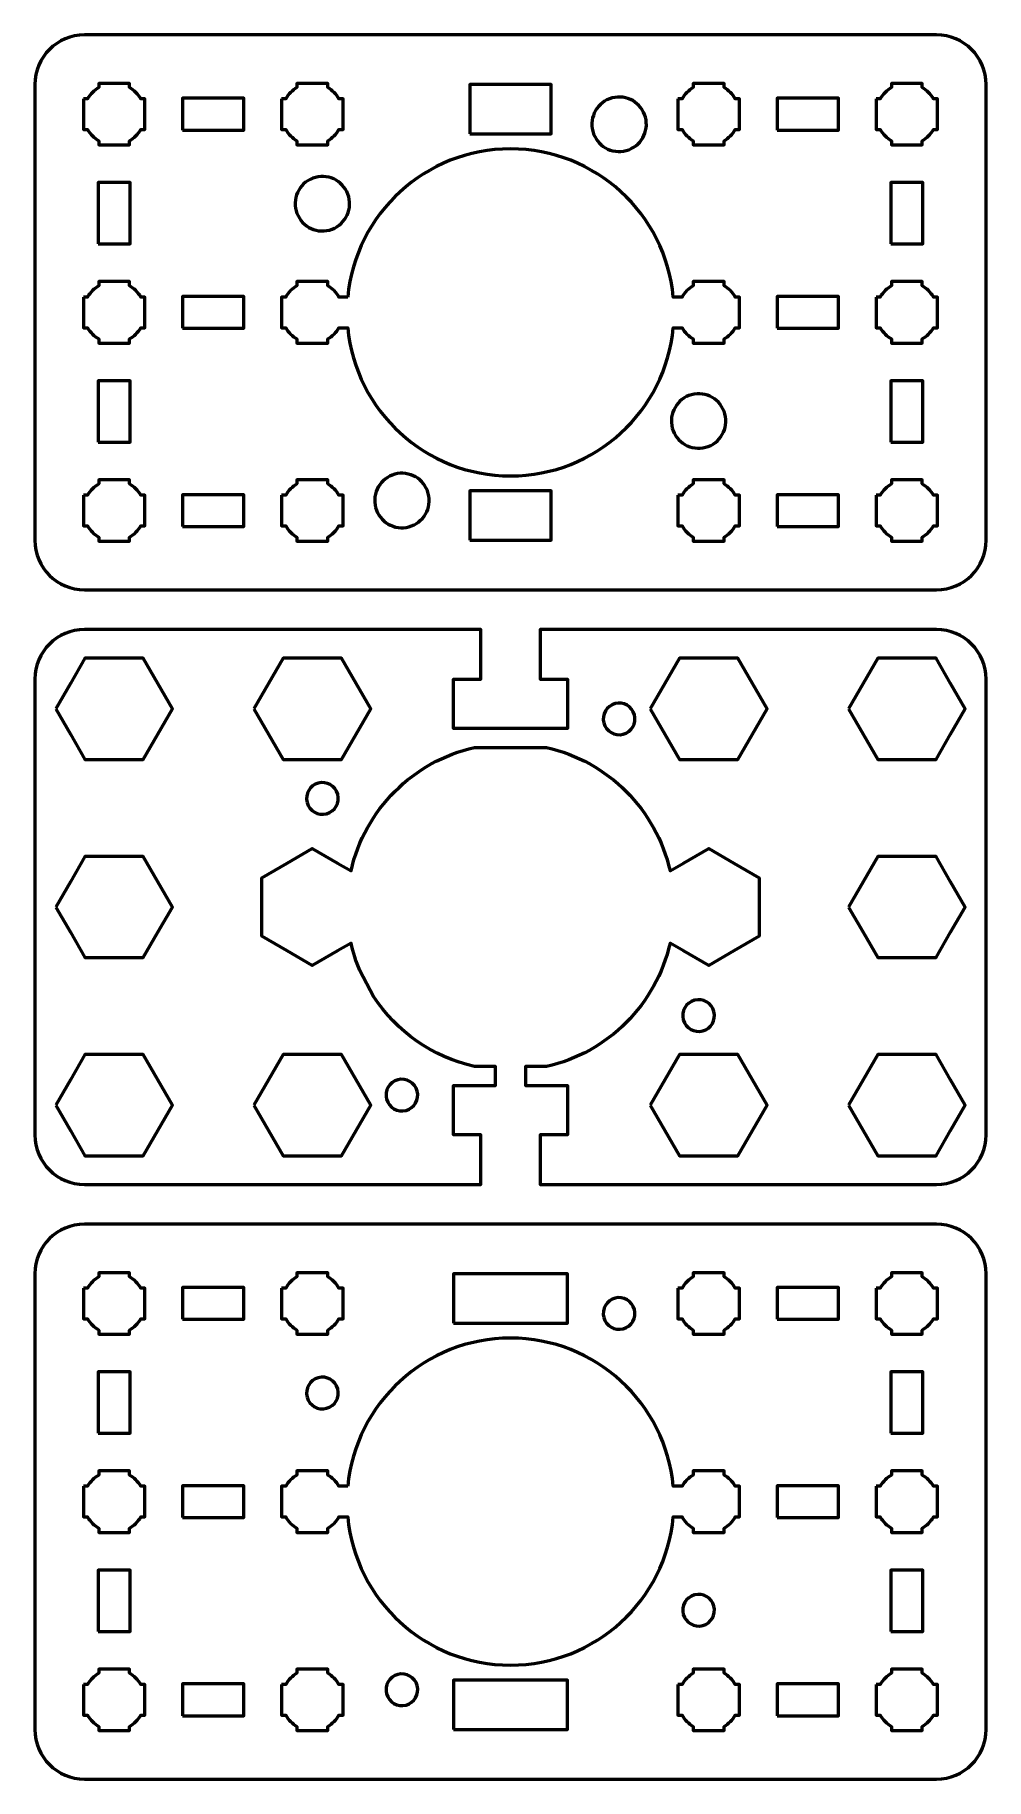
# Model space of a CAD drawing. Header units: centimetres. Extents: x -15.3 to -5.7, y -23.6 to -6.
import ezdxf

# ---------------------------------------------------------------- set-up
doc = ezdxf.new("R2010")
doc.units = ezdxf.units.CM
doc.header["$MEASUREMENT"] = 0
doc.layers.add('Layer 1', color=7, linetype='Continuous')

msp = doc.modelspace()

# ---------------------------------------------------------------- linework, layer by layer
at = {"layer": 'Layer 1', "lineweight": 53}
for points in [[(-10.91, -7.05), (-10.09, -7.05), (-10.09, -6.55), (-10.91, -6.55), (-10.91, -7.05)], [(-14.66, -8.16), (-14.34, -8.16), (-14.34, -7.54), (-14.66, -7.54), (-14.66, -8.16)], [(-6.66, -8.16), (-6.34, -8.16), (-6.34, -7.54), (-6.66, -7.54), (-6.66, -8.16)], [(-14.66, -10.16), (-14.34, -10.16), (-14.34, -9.54), (-14.66, -9.54), (-14.66, -10.16)], [(-6.66, -10.16), (-6.34, -10.16), (-6.34, -9.54), (-6.66, -9.54), (-6.66, -10.16)], [(-10.91, -11.15), (-10.09, -11.15), (-10.09, -10.65), (-10.91, -10.65), (-10.91, -11.15)], [(-11.075, -19.05), (-9.925, -19.05), (-9.925, -18.55), (-11.075, -18.55), (-11.075, -19.05)], [(-14.66, -20.16), (-14.34, -20.16), (-14.34, -19.54), (-14.66, -19.54), (-14.66, -20.16)], [(-6.66, -20.16), (-6.34, -20.16), (-6.34, -19.54), (-6.66, -19.54), (-6.66, -20.16)], [(-14.66, -22.16), (-14.34, -22.16), (-14.34, -21.54), (-14.66, -21.54), (-14.66, -22.16)], [(-6.66, -22.16), (-6.34, -22.16), (-6.34, -21.54), (-6.66, -21.54), (-6.66, -22.16)], [(-11.075, -23.15), (-9.925, -23.15), (-9.925, -22.65), (-11.075, -22.65), (-11.075, -23.15)]]:
    msp.add_lwpolyline(points, close=True, dxfattribs=at)
for points, knots in [([(-15.3, -11.15), (-15.3, -11.15), (-15.3, -6.55), (-15.3, -6.55), (-15.3, -6.55), (-15.3, -6.27391), (-15.07609, -6.05), (-14.8, -6.05), (-14.8, -6.05), (-14.8, -6.05), (-6.2, -6.05), (-6.2, -6.05), (-6.2, -6.05), (-5.92391, -6.05), (-5.7, -6.27391), (-5.7, -6.55), (-5.7, -6.55), (-5.7, -6.55), (-5.7, -11.15), (-5.7, -11.15), (-5.7, -11.15), (-5.7, -11.42609), (-5.92391, -11.65), (-6.2, -11.65), (-6.2, -11.65), (-6.2, -11.65), (-14.8, -11.65), (-14.8, -11.65), (-14.8, -11.65), (-15.07609, -11.65), (-15.3, -11.42609), (-15.3, -11.15)], [0, 0, 0, 0, 0.125, 0.125, 0.125, 0.125, 0.25, 0.25, 0.25, 0.25, 0.375, 0.375, 0.375, 0.375, 0.5, 0.5, 0.5, 0.5, 0.625, 0.625, 0.625, 0.625, 0.75, 0.75, 0.75, 0.75, 0.875, 0.875, 0.875, 0.875, 1, 1, 1, 1]), ([(-14.81, -6.695), (-14.81, -6.695), (-14.76851, -6.695), (-14.76851, -6.695), (-14.76851, -6.695), (-14.74128, -6.64795), (-14.70205, -6.60872), (-14.655, -6.58149), (-14.655, -6.58149), (-14.655, -6.58149), (-14.655, -6.54), (-14.655, -6.54), (-14.655, -6.54), (-14.655, -6.54), (-14.5, -6.54), (-14.5, -6.54), (-14.5, -6.54), (-14.5, -6.54), (-14.345, -6.54), (-14.345, -6.54), (-14.345, -6.54), (-14.345, -6.54), (-14.345, -6.58149), (-14.345, -6.58149), (-14.345, -6.58149), (-14.29795, -6.60872), (-14.25872, -6.64795), (-14.23149, -6.695), (-14.23149, -6.695), (-14.23149, -6.695), (-14.19, -6.695), (-14.19, -6.695), (-14.19, -6.695), (-14.19, -6.695), (-14.19, -6.85), (-14.19, -6.85), (-14.19, -6.85), (-14.19, -6.85), (-14.19, -7.005), (-14.19, -7.005), (-14.19, -7.005), (-14.19, -7.005), (-14.23149, -7.005), (-14.23149, -7.005), (-14.23149, -7.005), (-14.25872, -7.05205), (-14.29795, -7.09128), (-14.345, -7.11851), (-14.345, -7.11851), (-14.345, -7.11851), (-14.345, -7.16), (-14.345, -7.16), (-14.345, -7.16), (-14.345, -7.16), (-14.5, -7.16), (-14.5, -7.16), (-14.5, -7.16), (-14.5, -7.16), (-14.655, -7.16), (-14.655, -7.16), (-14.655, -7.16), (-14.655, -7.16), (-14.655, -7.11851), (-14.655, -7.11851), (-14.655, -7.11851), (-14.70205, -7.09128), (-14.74128, -7.05205), (-14.76851, -7.005), (-14.76851, -7.005), (-14.76851, -7.005), (-14.81, -7.005), (-14.81, -7.005), (-14.81, -7.005), (-14.81, -7.005), (-14.81, -6.85), (-14.81, -6.85), (-14.81, -6.85), (-14.81, -6.85), (-14.81, -6.695), (-14.81, -6.695)], [0, 0, 0, 0, 0.05, 0.05, 0.05, 0.05, 0.1, 0.1, 0.1, 0.1, 0.15, 0.15, 0.15, 0.15, 0.2, 0.2, 0.2, 0.2, 0.25, 0.25, 0.25, 0.25, 0.3, 0.3, 0.3, 0.3, 0.35, 0.35, 0.35, 0.35, 0.4, 0.4, 0.4, 0.4, 0.45, 0.45, 0.45, 0.45, 0.5, 0.5, 0.5, 0.5, 0.55, 0.55, 0.55, 0.55, 0.6, 0.6, 0.6, 0.6, 0.65, 0.65, 0.65, 0.65, 0.7, 0.7, 0.7, 0.7, 0.75, 0.75, 0.75, 0.75, 0.8, 0.8, 0.8, 0.8, 0.85, 0.85, 0.85, 0.85, 0.9, 0.9, 0.9, 0.9, 0.95, 0.95, 0.95, 0.95, 1, 1, 1, 1]), ([(-12.81, -6.695), (-12.81, -6.695), (-12.76851, -6.695), (-12.76851, -6.695), (-12.76851, -6.695), (-12.74128, -6.64795), (-12.70205, -6.60872), (-12.655, -6.58149), (-12.655, -6.58149), (-12.655, -6.58149), (-12.655, -6.54), (-12.655, -6.54), (-12.655, -6.54), (-12.655, -6.54), (-12.5, -6.54), (-12.5, -6.54), (-12.5, -6.54), (-12.5, -6.54), (-12.345, -6.54), (-12.345, -6.54), (-12.345, -6.54), (-12.345, -6.54), (-12.345, -6.58149), (-12.345, -6.58149), (-12.345, -6.58149), (-12.29795, -6.60872), (-12.25872, -6.64795), (-12.23149, -6.695), (-12.23149, -6.695), (-12.23149, -6.695), (-12.19, -6.695), (-12.19, -6.695), (-12.19, -6.695), (-12.19, -6.695), (-12.19, -6.85), (-12.19, -6.85), (-12.19, -6.85), (-12.19, -6.85), (-12.19, -7.005), (-12.19, -7.005), (-12.19, -7.005), (-12.19, -7.005), (-12.23149, -7.005), (-12.23149, -7.005), (-12.23149, -7.005), (-12.25872, -7.05205), (-12.29795, -7.09128), (-12.345, -7.11851), (-12.345, -7.11851), (-12.345, -7.11851), (-12.345, -7.16), (-12.345, -7.16), (-12.345, -7.16), (-12.345, -7.16), (-12.5, -7.16), (-12.5, -7.16), (-12.5, -7.16), (-12.5, -7.16), (-12.655, -7.16), (-12.655, -7.16), (-12.655, -7.16), (-12.655, -7.16), (-12.655, -7.11851), (-12.655, -7.11851), (-12.655, -7.11851), (-12.70205, -7.09128), (-12.74128, -7.05205), (-12.76851, -7.005), (-12.76851, -7.005), (-12.76851, -7.005), (-12.81, -7.005), (-12.81, -7.005), (-12.81, -7.005), (-12.81, -7.005), (-12.81, -6.85), (-12.81, -6.85), (-12.81, -6.85), (-12.81, -6.85), (-12.81, -6.695), (-12.81, -6.695)], [0, 0, 0, 0, 0.05, 0.05, 0.05, 0.05, 0.1, 0.1, 0.1, 0.1, 0.15, 0.15, 0.15, 0.15, 0.2, 0.2, 0.2, 0.2, 0.25, 0.25, 0.25, 0.25, 0.3, 0.3, 0.3, 0.3, 0.35, 0.35, 0.35, 0.35, 0.4, 0.4, 0.4, 0.4, 0.45, 0.45, 0.45, 0.45, 0.5, 0.5, 0.5, 0.5, 0.55, 0.55, 0.55, 0.55, 0.6, 0.6, 0.6, 0.6, 0.65, 0.65, 0.65, 0.65, 0.7, 0.7, 0.7, 0.7, 0.75, 0.75, 0.75, 0.75, 0.8, 0.8, 0.8, 0.8, 0.85, 0.85, 0.85, 0.85, 0.9, 0.9, 0.9, 0.9, 0.95, 0.95, 0.95, 0.95, 1, 1, 1, 1]), ([(-9.6695, -7.02283), (-9.70879, -6.87617), (-9.62173, -6.72539), (-9.47507, -6.68609), (-9.47507, -6.68609), (-9.32842, -6.64679), (-9.17762, -6.73385), (-9.13833, -6.88051), (-9.13833, -6.88051), (-9.09903, -7.02716), (-9.18609, -7.17795), (-9.33275, -7.21724), (-9.33275, -7.21724), (-9.47941, -7.25654), (-9.6302, -7.16948), (-9.6695, -7.02283)], [0, 0, 0, 0, 0.25, 0.25, 0.25, 0.25, 0.5, 0.5, 0.5, 0.5, 0.75, 0.75, 0.75, 0.75, 1, 1, 1, 1]), ([(-8.81, -6.695), (-8.81, -6.695), (-8.76851, -6.695), (-8.76851, -6.695), (-8.76851, -6.695), (-8.74128, -6.64795), (-8.70205, -6.60872), (-8.655, -6.58149), (-8.655, -6.58149), (-8.655, -6.58149), (-8.655, -6.54), (-8.655, -6.54), (-8.655, -6.54), (-8.655, -6.54), (-8.5, -6.54), (-8.5, -6.54), (-8.5, -6.54), (-8.5, -6.54), (-8.345, -6.54), (-8.345, -6.54), (-8.345, -6.54), (-8.345, -6.54), (-8.345, -6.58149), (-8.345, -6.58149), (-8.345, -6.58149), (-8.29795, -6.60872), (-8.25872, -6.64795), (-8.23149, -6.695), (-8.23149, -6.695), (-8.23149, -6.695), (-8.19, -6.695), (-8.19, -6.695), (-8.19, -6.695), (-8.19, -6.695), (-8.19, -6.85), (-8.19, -6.85), (-8.19, -6.85), (-8.19, -6.85), (-8.19, -7.005), (-8.19, -7.005), (-8.19, -7.005), (-8.19, -7.005), (-8.23149, -7.005), (-8.23149, -7.005), (-8.23149, -7.005), (-8.25872, -7.05205), (-8.29795, -7.09128), (-8.345, -7.11851), (-8.345, -7.11851), (-8.345, -7.11851), (-8.345, -7.16), (-8.345, -7.16), (-8.345, -7.16), (-8.345, -7.16), (-8.5, -7.16), (-8.5, -7.16), (-8.5, -7.16), (-8.5, -7.16), (-8.655, -7.16), (-8.655, -7.16), (-8.655, -7.16), (-8.655, -7.16), (-8.655, -7.11851), (-8.655, -7.11851), (-8.655, -7.11851), (-8.70205, -7.09128), (-8.74128, -7.05205), (-8.76851, -7.005), (-8.76851, -7.005), (-8.76851, -7.005), (-8.81, -7.005), (-8.81, -7.005), (-8.81, -7.005), (-8.81, -7.005), (-8.81, -6.85), (-8.81, -6.85), (-8.81, -6.85), (-8.81, -6.85), (-8.81, -6.695), (-8.81, -6.695)], [0, 0, 0, 0, 0.05, 0.05, 0.05, 0.05, 0.1, 0.1, 0.1, 0.1, 0.15, 0.15, 0.15, 0.15, 0.2, 0.2, 0.2, 0.2, 0.25, 0.25, 0.25, 0.25, 0.3, 0.3, 0.3, 0.3, 0.35, 0.35, 0.35, 0.35, 0.4, 0.4, 0.4, 0.4, 0.45, 0.45, 0.45, 0.45, 0.5, 0.5, 0.5, 0.5, 0.55, 0.55, 0.55, 0.55, 0.6, 0.6, 0.6, 0.6, 0.65, 0.65, 0.65, 0.65, 0.7, 0.7, 0.7, 0.7, 0.75, 0.75, 0.75, 0.75, 0.8, 0.8, 0.8, 0.8, 0.85, 0.85, 0.85, 0.85, 0.9, 0.9, 0.9, 0.9, 0.95, 0.95, 0.95, 0.95, 1, 1, 1, 1]), ([(-6.81, -6.695), (-6.81, -6.695), (-6.76851, -6.695), (-6.76851, -6.695), (-6.76851, -6.695), (-6.74128, -6.64795), (-6.70205, -6.60872), (-6.655, -6.58149), (-6.655, -6.58149), (-6.655, -6.58149), (-6.655, -6.54), (-6.655, -6.54), (-6.655, -6.54), (-6.655, -6.54), (-6.5, -6.54), (-6.5, -6.54), (-6.5, -6.54), (-6.5, -6.54), (-6.345, -6.54), (-6.345, -6.54), (-6.345, -6.54), (-6.345, -6.54), (-6.345, -6.58149), (-6.345, -6.58149), (-6.345, -6.58149), (-6.29795, -6.60872), (-6.25872, -6.64795), (-6.23149, -6.695), (-6.23149, -6.695), (-6.23149, -6.695), (-6.19, -6.695), (-6.19, -6.695), (-6.19, -6.695), (-6.19, -6.695), (-6.19, -6.85), (-6.19, -6.85), (-6.19, -6.85), (-6.19, -6.85), (-6.19, -7.005), (-6.19, -7.005), (-6.19, -7.005), (-6.19, -7.005), (-6.23149, -7.005), (-6.23149, -7.005), (-6.23149, -7.005), (-6.25872, -7.05205), (-6.29795, -7.09128), (-6.345, -7.11851), (-6.345, -7.11851), (-6.345, -7.11851), (-6.345, -7.16), (-6.345, -7.16), (-6.345, -7.16), (-6.345, -7.16), (-6.5, -7.16), (-6.5, -7.16), (-6.5, -7.16), (-6.5, -7.16), (-6.655, -7.16), (-6.655, -7.16), (-6.655, -7.16), (-6.655, -7.16), (-6.655, -7.11851), (-6.655, -7.11851), (-6.655, -7.11851), (-6.70205, -7.09128), (-6.74128, -7.05205), (-6.76851, -7.005), (-6.76851, -7.005), (-6.76851, -7.005), (-6.81, -7.005), (-6.81, -7.005), (-6.81, -7.005), (-6.81, -7.005), (-6.81, -6.85), (-6.81, -6.85), (-6.81, -6.85), (-6.81, -6.85), (-6.81, -6.695), (-6.81, -6.695)], [0, 0, 0, 0, 0.05, 0.05, 0.05, 0.05, 0.1, 0.1, 0.1, 0.1, 0.15, 0.15, 0.15, 0.15, 0.2, 0.2, 0.2, 0.2, 0.25, 0.25, 0.25, 0.25, 0.3, 0.3, 0.3, 0.3, 0.35, 0.35, 0.35, 0.35, 0.4, 0.4, 0.4, 0.4, 0.45, 0.45, 0.45, 0.45, 0.5, 0.5, 0.5, 0.5, 0.55, 0.55, 0.55, 0.55, 0.6, 0.6, 0.6, 0.6, 0.65, 0.65, 0.65, 0.65, 0.7, 0.7, 0.7, 0.7, 0.75, 0.75, 0.75, 0.75, 0.8, 0.8, 0.8, 0.8, 0.85, 0.85, 0.85, 0.85, 0.9, 0.9, 0.9, 0.9, 0.95, 0.95, 0.95, 0.95, 1, 1, 1, 1]), ([(-13.81, -7.01), (-13.81, -7.01), (-13.81, -6.69), (-13.81, -6.69), (-13.81, -6.69), (-13.81, -6.69), (-13.19, -6.69), (-13.19, -6.69), (-13.19, -6.69), (-13.19, -6.69), (-13.19, -7.01), (-13.19, -7.01), (-13.19, -7.01), (-13.19, -7.01), (-13.81, -7.01), (-13.81, -7.01)], [0, 0, 0, 0, 0.25, 0.25, 0.25, 0.25, 0.5, 0.5, 0.5, 0.5, 0.75, 0.75, 0.75, 0.75, 1, 1, 1, 1]), ([(-7.81, -7.01), (-7.81, -7.01), (-7.81, -6.69), (-7.81, -6.69), (-7.81, -6.69), (-7.81, -6.69), (-7.19, -6.69), (-7.19, -6.69), (-7.19, -6.69), (-7.19, -6.69), (-7.19, -7.01), (-7.19, -7.01), (-7.19, -7.01), (-7.19, -7.01), (-7.81, -7.01), (-7.81, -7.01)], [0, 0, 0, 0, 0.25, 0.25, 0.25, 0.25, 0.5, 0.5, 0.5, 0.5, 0.75, 0.75, 0.75, 0.75, 1, 1, 1, 1]), ([(-12.14262, -8.695), (-12.06444, -7.85656), (-11.35876, -7.20001), (-10.49993, -7.20001), (-10.49993, -7.20001), (-9.6411, -7.20001), (-8.93542, -7.85656), (-8.85724, -8.695), (-8.85724, -8.695), (-8.85724, -8.695), (-8.81, -8.695), (-8.81, -8.695), (-8.81, -8.695), (-8.81, -8.695), (-8.76851, -8.695), (-8.76851, -8.695), (-8.76851, -8.695), (-8.74128, -8.64795), (-8.70205, -8.60872), (-8.655, -8.58149), (-8.655, -8.58149), (-8.655, -8.58149), (-8.655, -8.54), (-8.655, -8.54), (-8.655, -8.54), (-8.655, -8.54), (-8.5, -8.54), (-8.5, -8.54), (-8.5, -8.54), (-8.5, -8.54), (-8.345, -8.54), (-8.345, -8.54), (-8.345, -8.54), (-8.345, -8.54), (-8.345, -8.58149), (-8.345, -8.58149), (-8.345, -8.58149), (-8.29795, -8.60872), (-8.25872, -8.64795), (-8.23149, -8.695), (-8.23149, -8.695), (-8.23149, -8.695), (-8.19, -8.695), (-8.19, -8.695), (-8.19, -8.695), (-8.19, -8.695), (-8.19, -8.85), (-8.19, -8.85), (-8.19, -8.85), (-8.19, -8.85), (-8.19, -9.005), (-8.19, -9.005), (-8.19, -9.005), (-8.19, -9.005), (-8.23149, -9.005), (-8.23149, -9.005), (-8.23149, -9.005), (-8.25872, -9.05205), (-8.29795, -9.09128), (-8.345, -9.11851), (-8.345, -9.11851), (-8.345, -9.11851), (-8.345, -9.16), (-8.345, -9.16), (-8.345, -9.16), (-8.345, -9.16), (-8.5, -9.16), (-8.5, -9.16), (-8.5, -9.16), (-8.5, -9.16), (-8.655, -9.16), (-8.655, -9.16), (-8.655, -9.16), (-8.655, -9.16), (-8.655, -9.11851), (-8.655, -9.11851), (-8.655, -9.11851), (-8.70205, -9.09128), (-8.74128, -9.05205), (-8.76851, -9.005), (-8.76851, -9.005), (-8.76851, -9.005), (-8.81, -9.005), (-8.81, -9.005), (-8.81, -9.005), (-8.81, -9.005), (-8.85723, -9.005), (-8.85723, -9.005), (-8.85723, -9.005), (-8.9354, -9.84345), (-9.6411, -10.50001), (-10.49993, -10.50001), (-10.49993, -10.50001), (-11.35876, -10.50001), (-12.06446, -9.84345), (-12.14263, -9.005), (-12.14263, -9.005), (-12.14263, -9.005), (-12.19, -9.005), (-12.19, -9.005), (-12.19, -9.005), (-12.19, -9.005), (-12.23149, -9.005), (-12.23149, -9.005), (-12.23149, -9.005), (-12.25872, -9.05205), (-12.29795, -9.09128), (-12.345, -9.11851), (-12.345, -9.11851), (-12.345, -9.11851), (-12.345, -9.16), (-12.345, -9.16), (-12.345, -9.16), (-12.345, -9.16), (-12.5, -9.16), (-12.5, -9.16), (-12.5, -9.16), (-12.5, -9.16), (-12.655, -9.16), (-12.655, -9.16), (-12.655, -9.16), (-12.655, -9.16), (-12.655, -9.11851), (-12.655, -9.11851), (-12.655, -9.11851), (-12.70205, -9.09128), (-12.74128, -9.05205), (-12.76851, -9.005), (-12.76851, -9.005), (-12.76851, -9.005), (-12.81, -9.005), (-12.81, -9.005), (-12.81, -9.005), (-12.81, -9.005), (-12.81, -8.695), (-12.81, -8.695), (-12.81, -8.695), (-12.81, -8.695), (-12.76851, -8.695), (-12.76851, -8.695), (-12.76851, -8.695), (-12.74128, -8.64795), (-12.70205, -8.60872), (-12.655, -8.58149), (-12.655, -8.58149), (-12.655, -8.58149), (-12.655, -8.54), (-12.655, -8.54), (-12.655, -8.54), (-12.655, -8.54), (-12.5, -8.54), (-12.5, -8.54), (-12.5, -8.54), (-12.5, -8.54), (-12.345, -8.54), (-12.345, -8.54), (-12.345, -8.54), (-12.345, -8.54), (-12.345, -8.58149), (-12.345, -8.58149), (-12.345, -8.58149), (-12.29795, -8.60872), (-12.25872, -8.64795), (-12.23149, -8.695), (-12.23149, -8.695), (-12.23149, -8.695), (-12.19, -8.695), (-12.19, -8.695), (-12.19, -8.695), (-12.19, -8.695), (-12.14262, -8.695), (-12.14262, -8.695)], [0, 0, 0, 0, 0.02325581, 0.02325581, 0.02325581, 0.02325581, 0.04651163, 0.04651163, 0.04651163, 0.04651163, 0.06976744, 0.06976744, 0.06976744, 0.06976744, 0.09302326, 0.09302326, 0.09302326, 0.09302326, 0.11627907, 0.11627907, 0.11627907, 0.11627907, 0.13953488, 0.13953488, 0.13953488, 0.13953488, 0.1627907, 0.1627907, 0.1627907, 0.1627907, 0.18604651, 0.18604651, 0.18604651, 0.18604651, 0.20930233, 0.20930233, 0.20930233, 0.20930233, 0.23255814, 0.23255814, 0.23255814, 0.23255814, 0.25581395, 0.25581395, 0.25581395, 0.25581395, 0.27906977, 0.27906977, 0.27906977, 0.27906977, 0.30232558, 0.30232558, 0.30232558, 0.30232558, 0.3255814, 0.3255814, 0.3255814, 0.3255814, 0.34883721, 0.34883721, 0.34883721, 0.34883721, 0.37209302, 0.37209302, 0.37209302, 0.37209302, 0.39534884, 0.39534884, 0.39534884, 0.39534884, 0.41860465, 0.41860465, 0.41860465, 0.41860465, 0.44186047, 0.44186047, 0.44186047, 0.44186047, 0.46511628, 0.46511628, 0.46511628, 0.46511628, 0.48837209, 0.48837209, 0.48837209, 0.48837209, 0.51162791, 0.51162791, 0.51162791, 0.51162791, 0.53488372, 0.53488372, 0.53488372, 0.53488372, 0.55813953, 0.55813953, 0.55813953, 0.55813953, 0.58139535, 0.58139535, 0.58139535, 0.58139535, 0.60465116, 0.60465116, 0.60465116, 0.60465116, 0.62790698, 0.62790698, 0.62790698, 0.62790698, 0.65116279, 0.65116279, 0.65116279, 0.65116279, 0.6744186, 0.6744186, 0.6744186, 0.6744186, 0.69767442, 0.69767442, 0.69767442, 0.69767442, 0.72093023, 0.72093023, 0.72093023, 0.72093023, 0.74418605, 0.74418605, 0.74418605, 0.74418605, 0.76744186, 0.76744186, 0.76744186, 0.76744186, 0.79069767, 0.79069767, 0.79069767, 0.79069767, 0.81395349, 0.81395349, 0.81395349, 0.81395349, 0.8372093, 0.8372093, 0.8372093, 0.8372093, 0.86046512, 0.86046512, 0.86046512, 0.86046512, 0.88372093, 0.88372093, 0.88372093, 0.88372093, 0.90697674, 0.90697674, 0.90697674, 0.90697674, 0.93023256, 0.93023256, 0.93023256, 0.93023256, 0.95348837, 0.95348837, 0.95348837, 0.95348837, 0.97674419, 0.97674419, 0.97674419, 0.97674419, 1, 1, 1, 1]), ([(-12.66387, -7.82516), (-12.70317, -7.67851), (-12.61611, -7.52772), (-12.46946, -7.48843), (-12.46946, -7.48843), (-12.3228, -7.44913), (-12.17201, -7.53619), (-12.13272, -7.68284), (-12.13272, -7.68284), (-12.09342, -7.82949), (-12.18048, -7.98027), (-12.32713, -8.01957), (-12.32713, -8.01957), (-12.47379, -8.05886), (-12.62458, -7.97181), (-12.66387, -7.82516)], [0, 0, 0, 0, 0.25, 0.25, 0.25, 0.25, 0.5, 0.5, 0.5, 0.5, 0.75, 0.75, 0.75, 0.75, 1, 1, 1, 1]), ([(-14.81, -8.695), (-14.81, -8.695), (-14.76851, -8.695), (-14.76851, -8.695), (-14.76851, -8.695), (-14.74128, -8.64795), (-14.70205, -8.60872), (-14.655, -8.58149), (-14.655, -8.58149), (-14.655, -8.58149), (-14.655, -8.54), (-14.655, -8.54), (-14.655, -8.54), (-14.655, -8.54), (-14.5, -8.54), (-14.5, -8.54), (-14.5, -8.54), (-14.5, -8.54), (-14.345, -8.54), (-14.345, -8.54), (-14.345, -8.54), (-14.345, -8.54), (-14.345, -8.58149), (-14.345, -8.58149), (-14.345, -8.58149), (-14.29795, -8.60872), (-14.25872, -8.64795), (-14.23149, -8.695), (-14.23149, -8.695), (-14.23149, -8.695), (-14.19, -8.695), (-14.19, -8.695), (-14.19, -8.695), (-14.19, -8.695), (-14.19, -8.85), (-14.19, -8.85), (-14.19, -8.85), (-14.19, -8.85), (-14.19, -9.005), (-14.19, -9.005), (-14.19, -9.005), (-14.19, -9.005), (-14.23149, -9.005), (-14.23149, -9.005), (-14.23149, -9.005), (-14.25872, -9.05205), (-14.29795, -9.09128), (-14.345, -9.11851), (-14.345, -9.11851), (-14.345, -9.11851), (-14.345, -9.16), (-14.345, -9.16), (-14.345, -9.16), (-14.345, -9.16), (-14.5, -9.16), (-14.5, -9.16), (-14.5, -9.16), (-14.5, -9.16), (-14.655, -9.16), (-14.655, -9.16), (-14.655, -9.16), (-14.655, -9.16), (-14.655, -9.11851), (-14.655, -9.11851), (-14.655, -9.11851), (-14.70205, -9.09128), (-14.74128, -9.05205), (-14.76851, -9.005), (-14.76851, -9.005), (-14.76851, -9.005), (-14.81, -9.005), (-14.81, -9.005), (-14.81, -9.005), (-14.81, -9.005), (-14.81, -8.85), (-14.81, -8.85), (-14.81, -8.85), (-14.81, -8.85), (-14.81, -8.695), (-14.81, -8.695)], [0, 0, 0, 0, 0.05, 0.05, 0.05, 0.05, 0.1, 0.1, 0.1, 0.1, 0.15, 0.15, 0.15, 0.15, 0.2, 0.2, 0.2, 0.2, 0.25, 0.25, 0.25, 0.25, 0.3, 0.3, 0.3, 0.3, 0.35, 0.35, 0.35, 0.35, 0.4, 0.4, 0.4, 0.4, 0.45, 0.45, 0.45, 0.45, 0.5, 0.5, 0.5, 0.5, 0.55, 0.55, 0.55, 0.55, 0.6, 0.6, 0.6, 0.6, 0.65, 0.65, 0.65, 0.65, 0.7, 0.7, 0.7, 0.7, 0.75, 0.75, 0.75, 0.75, 0.8, 0.8, 0.8, 0.8, 0.85, 0.85, 0.85, 0.85, 0.9, 0.9, 0.9, 0.9, 0.95, 0.95, 0.95, 0.95, 1, 1, 1, 1]), ([(-6.81, -8.695), (-6.81, -8.695), (-6.76851, -8.695), (-6.76851, -8.695), (-6.76851, -8.695), (-6.74128, -8.64795), (-6.70205, -8.60872), (-6.655, -8.58149), (-6.655, -8.58149), (-6.655, -8.58149), (-6.655, -8.54), (-6.655, -8.54), (-6.655, -8.54), (-6.655, -8.54), (-6.5, -8.54), (-6.5, -8.54), (-6.5, -8.54), (-6.5, -8.54), (-6.345, -8.54), (-6.345, -8.54), (-6.345, -8.54), (-6.345, -8.54), (-6.345, -8.58149), (-6.345, -8.58149), (-6.345, -8.58149), (-6.29795, -8.60872), (-6.25872, -8.64795), (-6.23149, -8.695), (-6.23149, -8.695), (-6.23149, -8.695), (-6.19, -8.695), (-6.19, -8.695), (-6.19, -8.695), (-6.19, -8.695), (-6.19, -8.85), (-6.19, -8.85), (-6.19, -8.85), (-6.19, -8.85), (-6.19, -9.005), (-6.19, -9.005), (-6.19, -9.005), (-6.19, -9.005), (-6.23149, -9.005), (-6.23149, -9.005), (-6.23149, -9.005), (-6.25872, -9.05205), (-6.29795, -9.09128), (-6.345, -9.11851), (-6.345, -9.11851), (-6.345, -9.11851), (-6.345, -9.16), (-6.345, -9.16), (-6.345, -9.16), (-6.345, -9.16), (-6.5, -9.16), (-6.5, -9.16), (-6.5, -9.16), (-6.5, -9.16), (-6.655, -9.16), (-6.655, -9.16), (-6.655, -9.16), (-6.655, -9.16), (-6.655, -9.11851), (-6.655, -9.11851), (-6.655, -9.11851), (-6.70205, -9.09128), (-6.74128, -9.05205), (-6.76851, -9.005), (-6.76851, -9.005), (-6.76851, -9.005), (-6.81, -9.005), (-6.81, -9.005), (-6.81, -9.005), (-6.81, -9.005), (-6.81, -8.85), (-6.81, -8.85), (-6.81, -8.85), (-6.81, -8.85), (-6.81, -8.695), (-6.81, -8.695)], [0, 0, 0, 0, 0.05, 0.05, 0.05, 0.05, 0.1, 0.1, 0.1, 0.1, 0.15, 0.15, 0.15, 0.15, 0.2, 0.2, 0.2, 0.2, 0.25, 0.25, 0.25, 0.25, 0.3, 0.3, 0.3, 0.3, 0.35, 0.35, 0.35, 0.35, 0.4, 0.4, 0.4, 0.4, 0.45, 0.45, 0.45, 0.45, 0.5, 0.5, 0.5, 0.5, 0.55, 0.55, 0.55, 0.55, 0.6, 0.6, 0.6, 0.6, 0.65, 0.65, 0.65, 0.65, 0.7, 0.7, 0.7, 0.7, 0.75, 0.75, 0.75, 0.75, 0.8, 0.8, 0.8, 0.8, 0.85, 0.85, 0.85, 0.85, 0.9, 0.9, 0.9, 0.9, 0.95, 0.95, 0.95, 0.95, 1, 1, 1, 1]), ([(-13.81, -9.01), (-13.81, -9.01), (-13.81, -8.69), (-13.81, -8.69), (-13.81, -8.69), (-13.81, -8.69), (-13.19, -8.69), (-13.19, -8.69), (-13.19, -8.69), (-13.19, -8.69), (-13.19, -9.01), (-13.19, -9.01), (-13.19, -9.01), (-13.19, -9.01), (-13.81, -9.01), (-13.81, -9.01)], [0, 0, 0, 0, 0.25, 0.25, 0.25, 0.25, 0.5, 0.5, 0.5, 0.5, 0.75, 0.75, 0.75, 0.75, 1, 1, 1, 1]), ([(-7.81, -9.01), (-7.81, -9.01), (-7.81, -8.69), (-7.81, -8.69), (-7.81, -8.69), (-7.81, -8.69), (-7.19, -8.69), (-7.19, -8.69), (-7.19, -8.69), (-7.19, -8.69), (-7.19, -9.01), (-7.19, -9.01), (-7.19, -9.01), (-7.19, -9.01), (-7.81, -9.01), (-7.81, -9.01)], [0, 0, 0, 0, 0.25, 0.25, 0.25, 0.25, 0.5, 0.5, 0.5, 0.5, 0.75, 0.75, 0.75, 0.75, 1, 1, 1, 1]), ([(-8.86715, -10.0172), (-8.90645, -9.87054), (-8.81939, -9.71976), (-8.67273, -9.68046), (-8.67273, -9.68046), (-8.52608, -9.64116), (-8.37529, -9.72822), (-8.336, -9.87488), (-8.336, -9.87488), (-8.2967, -10.02153), (-8.38376, -10.17232), (-8.53041, -10.21161), (-8.53041, -10.21161), (-8.67707, -10.25091), (-8.82785, -10.16385), (-8.86715, -10.0172)], [0, 0, 0, 0, 0.25, 0.25, 0.25, 0.25, 0.5, 0.5, 0.5, 0.5, 0.75, 0.75, 0.75, 0.75, 1, 1, 1, 1]), ([(-14.81, -10.695), (-14.81, -10.695), (-14.76851, -10.695), (-14.76851, -10.695), (-14.76851, -10.695), (-14.74128, -10.64795), (-14.70205, -10.60872), (-14.655, -10.58149), (-14.655, -10.58149), (-14.655, -10.58149), (-14.655, -10.54), (-14.655, -10.54), (-14.655, -10.54), (-14.655, -10.54), (-14.5, -10.54), (-14.5, -10.54), (-14.5, -10.54), (-14.5, -10.54), (-14.345, -10.54), (-14.345, -10.54), (-14.345, -10.54), (-14.345, -10.54), (-14.345, -10.58149), (-14.345, -10.58149), (-14.345, -10.58149), (-14.29795, -10.60872), (-14.25872, -10.64795), (-14.23149, -10.695), (-14.23149, -10.695), (-14.23149, -10.695), (-14.19, -10.695), (-14.19, -10.695), (-14.19, -10.695), (-14.19, -10.695), (-14.19, -10.85), (-14.19, -10.85), (-14.19, -10.85), (-14.19, -10.85), (-14.19, -11.005), (-14.19, -11.005), (-14.19, -11.005), (-14.19, -11.005), (-14.23149, -11.005), (-14.23149, -11.005), (-14.23149, -11.005), (-14.25872, -11.05205), (-14.29795, -11.09128), (-14.345, -11.11851), (-14.345, -11.11851), (-14.345, -11.11851), (-14.345, -11.16), (-14.345, -11.16), (-14.345, -11.16), (-14.345, -11.16), (-14.5, -11.16), (-14.5, -11.16), (-14.5, -11.16), (-14.5, -11.16), (-14.655, -11.16), (-14.655, -11.16), (-14.655, -11.16), (-14.655, -11.16), (-14.655, -11.11851), (-14.655, -11.11851), (-14.655, -11.11851), (-14.70205, -11.09128), (-14.74128, -11.05205), (-14.76851, -11.005), (-14.76851, -11.005), (-14.76851, -11.005), (-14.81, -11.005), (-14.81, -11.005), (-14.81, -11.005), (-14.81, -11.005), (-14.81, -10.85), (-14.81, -10.85), (-14.81, -10.85), (-14.81, -10.85), (-14.81, -10.695), (-14.81, -10.695)], [0, 0, 0, 0, 0.05, 0.05, 0.05, 0.05, 0.1, 0.1, 0.1, 0.1, 0.15, 0.15, 0.15, 0.15, 0.2, 0.2, 0.2, 0.2, 0.25, 0.25, 0.25, 0.25, 0.3, 0.3, 0.3, 0.3, 0.35, 0.35, 0.35, 0.35, 0.4, 0.4, 0.4, 0.4, 0.45, 0.45, 0.45, 0.45, 0.5, 0.5, 0.5, 0.5, 0.55, 0.55, 0.55, 0.55, 0.6, 0.6, 0.6, 0.6, 0.65, 0.65, 0.65, 0.65, 0.7, 0.7, 0.7, 0.7, 0.75, 0.75, 0.75, 0.75, 0.8, 0.8, 0.8, 0.8, 0.85, 0.85, 0.85, 0.85, 0.9, 0.9, 0.9, 0.9, 0.95, 0.95, 0.95, 0.95, 1, 1, 1, 1]), ([(-12.81, -10.695), (-12.81, -10.695), (-12.76851, -10.695), (-12.76851, -10.695), (-12.76851, -10.695), (-12.74128, -10.64795), (-12.70205, -10.60872), (-12.655, -10.58149), (-12.655, -10.58149), (-12.655, -10.58149), (-12.655, -10.54), (-12.655, -10.54), (-12.655, -10.54), (-12.655, -10.54), (-12.5, -10.54), (-12.5, -10.54), (-12.5, -10.54), (-12.5, -10.54), (-12.345, -10.54), (-12.345, -10.54), (-12.345, -10.54), (-12.345, -10.54), (-12.345, -10.58149), (-12.345, -10.58149), (-12.345, -10.58149), (-12.29795, -10.60872), (-12.25872, -10.64795), (-12.23149, -10.695), (-12.23149, -10.695), (-12.23149, -10.695), (-12.19, -10.695), (-12.19, -10.695), (-12.19, -10.695), (-12.19, -10.695), (-12.19, -10.85), (-12.19, -10.85), (-12.19, -10.85), (-12.19, -10.85), (-12.19, -11.005), (-12.19, -11.005), (-12.19, -11.005), (-12.19, -11.005), (-12.23149, -11.005), (-12.23149, -11.005), (-12.23149, -11.005), (-12.25872, -11.05205), (-12.29795, -11.09128), (-12.345, -11.11851), (-12.345, -11.11851), (-12.345, -11.11851), (-12.345, -11.16), (-12.345, -11.16), (-12.345, -11.16), (-12.345, -11.16), (-12.5, -11.16), (-12.5, -11.16), (-12.5, -11.16), (-12.5, -11.16), (-12.655, -11.16), (-12.655, -11.16), (-12.655, -11.16), (-12.655, -11.16), (-12.655, -11.11851), (-12.655, -11.11851), (-12.655, -11.11851), (-12.70205, -11.09128), (-12.74128, -11.05205), (-12.76851, -11.005), (-12.76851, -11.005), (-12.76851, -11.005), (-12.81, -11.005), (-12.81, -11.005), (-12.81, -11.005), (-12.81, -11.005), (-12.81, -10.85), (-12.81, -10.85), (-12.81, -10.85), (-12.81, -10.85), (-12.81, -10.695), (-12.81, -10.695)], [0, 0, 0, 0, 0.05, 0.05, 0.05, 0.05, 0.1, 0.1, 0.1, 0.1, 0.15, 0.15, 0.15, 0.15, 0.2, 0.2, 0.2, 0.2, 0.25, 0.25, 0.25, 0.25, 0.3, 0.3, 0.3, 0.3, 0.35, 0.35, 0.35, 0.35, 0.4, 0.4, 0.4, 0.4, 0.45, 0.45, 0.45, 0.45, 0.5, 0.5, 0.5, 0.5, 0.55, 0.55, 0.55, 0.55, 0.6, 0.6, 0.6, 0.6, 0.65, 0.65, 0.65, 0.65, 0.7, 0.7, 0.7, 0.7, 0.75, 0.75, 0.75, 0.75, 0.8, 0.8, 0.8, 0.8, 0.85, 0.85, 0.85, 0.85, 0.9, 0.9, 0.9, 0.9, 0.95, 0.95, 0.95, 0.95, 1, 1, 1, 1]), ([(-11.86153, -10.81953), (-11.90083, -10.67288), (-11.81377, -10.52209), (-11.66711, -10.4828), (-11.66711, -10.4828), (-11.52045, -10.4435), (-11.36966, -10.53056), (-11.33036, -10.67721), (-11.33036, -10.67721), (-11.29107, -10.82386), (-11.37813, -10.97464), (-11.52479, -11.01394), (-11.52479, -11.01394), (-11.67144, -11.05323), (-11.82224, -10.96618), (-11.86153, -10.81953)], [0, 0, 0, 0, 0.25, 0.25, 0.25, 0.25, 0.5, 0.5, 0.5, 0.5, 0.75, 0.75, 0.75, 0.75, 1, 1, 1, 1]), ([(-8.81, -10.695), (-8.81, -10.695), (-8.76851, -10.695), (-8.76851, -10.695), (-8.76851, -10.695), (-8.74128, -10.64795), (-8.70205, -10.60872), (-8.655, -10.58149), (-8.655, -10.58149), (-8.655, -10.58149), (-8.655, -10.54), (-8.655, -10.54), (-8.655, -10.54), (-8.655, -10.54), (-8.5, -10.54), (-8.5, -10.54), (-8.5, -10.54), (-8.5, -10.54), (-8.345, -10.54), (-8.345, -10.54), (-8.345, -10.54), (-8.345, -10.54), (-8.345, -10.58149), (-8.345, -10.58149), (-8.345, -10.58149), (-8.29795, -10.60872), (-8.25872, -10.64795), (-8.23149, -10.695), (-8.23149, -10.695), (-8.23149, -10.695), (-8.19, -10.695), (-8.19, -10.695), (-8.19, -10.695), (-8.19, -10.695), (-8.19, -10.85), (-8.19, -10.85), (-8.19, -10.85), (-8.19, -10.85), (-8.19, -11.005), (-8.19, -11.005), (-8.19, -11.005), (-8.19, -11.005), (-8.23149, -11.005), (-8.23149, -11.005), (-8.23149, -11.005), (-8.25872, -11.05205), (-8.29795, -11.09128), (-8.345, -11.11851), (-8.345, -11.11851), (-8.345, -11.11851), (-8.345, -11.16), (-8.345, -11.16), (-8.345, -11.16), (-8.345, -11.16), (-8.5, -11.16), (-8.5, -11.16), (-8.5, -11.16), (-8.5, -11.16), (-8.655, -11.16), (-8.655, -11.16), (-8.655, -11.16), (-8.655, -11.16), (-8.655, -11.11851), (-8.655, -11.11851), (-8.655, -11.11851), (-8.70205, -11.09128), (-8.74128, -11.05205), (-8.76851, -11.005), (-8.76851, -11.005), (-8.76851, -11.005), (-8.81, -11.005), (-8.81, -11.005), (-8.81, -11.005), (-8.81, -11.005), (-8.81, -10.85), (-8.81, -10.85), (-8.81, -10.85), (-8.81, -10.85), (-8.81, -10.695), (-8.81, -10.695)], [0, 0, 0, 0, 0.05, 0.05, 0.05, 0.05, 0.1, 0.1, 0.1, 0.1, 0.15, 0.15, 0.15, 0.15, 0.2, 0.2, 0.2, 0.2, 0.25, 0.25, 0.25, 0.25, 0.3, 0.3, 0.3, 0.3, 0.35, 0.35, 0.35, 0.35, 0.4, 0.4, 0.4, 0.4, 0.45, 0.45, 0.45, 0.45, 0.5, 0.5, 0.5, 0.5, 0.55, 0.55, 0.55, 0.55, 0.6, 0.6, 0.6, 0.6, 0.65, 0.65, 0.65, 0.65, 0.7, 0.7, 0.7, 0.7, 0.75, 0.75, 0.75, 0.75, 0.8, 0.8, 0.8, 0.8, 0.85, 0.85, 0.85, 0.85, 0.9, 0.9, 0.9, 0.9, 0.95, 0.95, 0.95, 0.95, 1, 1, 1, 1]), ([(-6.81, -10.695), (-6.81, -10.695), (-6.76851, -10.695), (-6.76851, -10.695), (-6.76851, -10.695), (-6.74128, -10.64795), (-6.70205, -10.60872), (-6.655, -10.58149), (-6.655, -10.58149), (-6.655, -10.58149), (-6.655, -10.54), (-6.655, -10.54), (-6.655, -10.54), (-6.655, -10.54), (-6.5, -10.54), (-6.5, -10.54), (-6.5, -10.54), (-6.5, -10.54), (-6.345, -10.54), (-6.345, -10.54), (-6.345, -10.54), (-6.345, -10.54), (-6.345, -10.58149), (-6.345, -10.58149), (-6.345, -10.58149), (-6.29795, -10.60872), (-6.25872, -10.64795), (-6.23149, -10.695), (-6.23149, -10.695), (-6.23149, -10.695), (-6.19, -10.695), (-6.19, -10.695), (-6.19, -10.695), (-6.19, -10.695), (-6.19, -10.85), (-6.19, -10.85), (-6.19, -10.85), (-6.19, -10.85), (-6.19, -11.005), (-6.19, -11.005), (-6.19, -11.005), (-6.19, -11.005), (-6.23149, -11.005), (-6.23149, -11.005), (-6.23149, -11.005), (-6.25872, -11.05205), (-6.29795, -11.09128), (-6.345, -11.11851), (-6.345, -11.11851), (-6.345, -11.11851), (-6.345, -11.16), (-6.345, -11.16), (-6.345, -11.16), (-6.345, -11.16), (-6.5, -11.16), (-6.5, -11.16), (-6.5, -11.16), (-6.5, -11.16), (-6.655, -11.16), (-6.655, -11.16), (-6.655, -11.16), (-6.655, -11.16), (-6.655, -11.11851), (-6.655, -11.11851), (-6.655, -11.11851), (-6.70205, -11.09128), (-6.74128, -11.05205), (-6.76851, -11.005), (-6.76851, -11.005), (-6.76851, -11.005), (-6.81, -11.005), (-6.81, -11.005), (-6.81, -11.005), (-6.81, -11.005), (-6.81, -10.85), (-6.81, -10.85), (-6.81, -10.85), (-6.81, -10.85), (-6.81, -10.695), (-6.81, -10.695)], [0, 0, 0, 0, 0.05, 0.05, 0.05, 0.05, 0.1, 0.1, 0.1, 0.1, 0.15, 0.15, 0.15, 0.15, 0.2, 0.2, 0.2, 0.2, 0.25, 0.25, 0.25, 0.25, 0.3, 0.3, 0.3, 0.3, 0.35, 0.35, 0.35, 0.35, 0.4, 0.4, 0.4, 0.4, 0.45, 0.45, 0.45, 0.45, 0.5, 0.5, 0.5, 0.5, 0.55, 0.55, 0.55, 0.55, 0.6, 0.6, 0.6, 0.6, 0.65, 0.65, 0.65, 0.65, 0.7, 0.7, 0.7, 0.7, 0.75, 0.75, 0.75, 0.75, 0.8, 0.8, 0.8, 0.8, 0.85, 0.85, 0.85, 0.85, 0.9, 0.9, 0.9, 0.9, 0.95, 0.95, 0.95, 0.95, 1, 1, 1, 1]), ([(-13.81, -11.01), (-13.81, -11.01), (-13.81, -10.69), (-13.81, -10.69), (-13.81, -10.69), (-13.81, -10.69), (-13.19, -10.69), (-13.19, -10.69), (-13.19, -10.69), (-13.19, -10.69), (-13.19, -11.01), (-13.19, -11.01), (-13.19, -11.01), (-13.19, -11.01), (-13.81, -11.01), (-13.81, -11.01)], [0, 0, 0, 0, 0.25, 0.25, 0.25, 0.25, 0.5, 0.5, 0.5, 0.5, 0.75, 0.75, 0.75, 0.75, 1, 1, 1, 1]), ([(-7.81, -11.01), (-7.81, -11.01), (-7.81, -10.69), (-7.81, -10.69), (-7.81, -10.69), (-7.81, -10.69), (-7.19, -10.69), (-7.19, -10.69), (-7.19, -10.69), (-7.19, -10.69), (-7.19, -11.01), (-7.19, -11.01), (-7.19, -11.01), (-7.19, -11.01), (-7.81, -11.01), (-7.81, -11.01)], [0, 0, 0, 0, 0.25, 0.25, 0.25, 0.25, 0.5, 0.5, 0.5, 0.5, 0.75, 0.75, 0.75, 0.75, 1, 1, 1, 1]), ([(-11.88163, -15.75451), (-11.64934, -16.10591), (-11.28729, -16.36435), (-10.86355, -16.4597), (-10.86355, -16.4597), (-10.86355, -16.4597), (-10.65, -16.45971), (-10.65, -16.45971), (-10.65, -16.45971), (-10.65, -16.45971), (-10.65, -16.65), (-10.65, -16.65), (-10.65, -16.65), (-10.65, -16.65), (-11.075, -16.65), (-11.075, -16.65), (-11.075, -16.65), (-11.075, -16.65), (-11.075, -17.15), (-11.075, -17.15), (-11.075, -17.15), (-11.075, -17.15), (-10.8, -17.15), (-10.8, -17.15), (-10.8, -17.15), (-10.8, -17.15), (-10.8, -17.65), (-10.8, -17.65), (-10.8, -17.65), (-10.8, -17.65), (-14.8, -17.65), (-14.8, -17.65), (-14.8, -17.65), (-15.07609, -17.65), (-15.3, -17.42609), (-15.3, -17.15), (-15.3, -17.15), (-15.3, -17.15), (-15.3, -16.1689), (-15.3, -16.1689), (-15.3, -16.1689), (-15.3, -16.1689), (-15.3, -12.55), (-15.3, -12.55), (-15.3, -12.55), (-15.3, -12.27391), (-15.07609, -12.05), (-14.8, -12.05), (-14.8, -12.05), (-14.8, -12.05), (-10.8, -12.05), (-10.8, -12.05), (-10.8, -12.05), (-10.8, -12.05), (-10.8, -12.55), (-10.8, -12.55), (-10.8, -12.55), (-10.8, -12.55), (-11.075, -12.55), (-11.075, -12.55), (-11.075, -12.55), (-11.075, -12.55), (-11.075, -13.05), (-11.075, -13.05), (-11.075, -13.05), (-11.075, -13.05), (-9.925, -13.05), (-9.925, -13.05), (-9.925, -13.05), (-9.925, -13.05), (-9.925, -12.55), (-9.925, -12.55), (-9.925, -12.55), (-9.925, -12.55), (-10.2, -12.55), (-10.2, -12.55), (-10.2, -12.55), (-10.2, -12.55), (-10.2, -12.05), (-10.2, -12.05), (-10.2, -12.05), (-10.2, -12.05), (-6.2, -12.05), (-6.2, -12.05), (-6.2, -12.05), (-5.92391, -12.05), (-5.7, -12.27391), (-5.7, -12.55), (-5.7, -12.55), (-5.7, -12.55), (-5.7, -17.15), (-5.7, -17.15), (-5.7, -17.15), (-5.7, -17.42609), (-5.92391, -17.65), (-6.2, -17.65), (-6.2, -17.65), (-6.2, -17.65), (-10.2, -17.65), (-10.2, -17.65), (-10.2, -17.65), (-10.2, -17.65), (-10.2, -17.15), (-10.2, -17.15), (-10.2, -17.15), (-10.2, -17.15), (-9.925, -17.15), (-9.925, -17.15), (-9.925, -17.15), (-9.925, -17.15), (-9.925, -16.65), (-9.925, -16.65), (-9.925, -16.65), (-9.925, -16.65), (-10.35, -16.65), (-10.35, -16.65), (-10.35, -16.65), (-10.35, -16.65), (-10.35, -16.45972), (-10.35, -16.45972), (-10.35, -16.45972), (-10.35, -16.45972), (-10.13643, -16.45973), (-10.13643, -16.45973), (-10.13643, -16.45973), (-9.51715, -16.32043), (-9.02954, -15.83285), (-8.8902, -15.21361), (-8.8902, -15.21361), (-8.8902, -15.21361), (-8.755, -15.29166), (-8.755, -15.29166), (-8.755, -15.29166), (-8.755, -15.29166), (-8.5, -15.4389), (-8.5, -15.4389), (-8.5, -15.4389), (-8.5, -15.4389), (-8.245, -15.29166), (-8.245, -15.29166), (-8.245, -15.29166), (-8.245, -15.29166), (-7.99, -15.14445), (-7.99, -15.14445), (-7.99, -15.14445), (-7.99, -15.14445), (-7.99, -14.85), (-7.99, -14.85), (-7.99, -14.85), (-7.99, -14.85), (-7.99, -14.55555), (-7.99, -14.55555), (-7.99, -14.55555), (-7.99, -14.55555), (-8.245, -14.40834), (-8.245, -14.40834), (-8.245, -14.40834), (-8.245, -14.40834), (-8.5, -14.2611), (-8.5, -14.2611), (-8.5, -14.2611), (-8.5, -14.2611), (-8.755, -14.40834), (-8.755, -14.40834), (-8.755, -14.40834), (-8.755, -14.40834), (-8.8902, -14.48639), (-8.8902, -14.48639), (-8.8902, -14.48639), (-9.02956, -13.86716), (-9.51716, -13.37959), (-10.13644, -13.24029), (-10.13644, -13.24029), (-10.13644, -13.24029), (-10.86356, -13.24029), (-10.86356, -13.24029), (-10.86356, -13.24029), (-11.48278, -13.37964), (-11.97032, -13.86723), (-12.10964, -14.48648), (-12.10964, -14.48648), (-12.10964, -14.48648), (-12.245, -14.40834), (-12.245, -14.40834), (-12.245, -14.40834), (-12.245, -14.40834), (-12.5, -14.2611), (-12.5, -14.2611), (-12.5, -14.2611), (-12.5, -14.2611), (-12.755, -14.40834), (-12.755, -14.40834), (-12.755, -14.40834), (-12.755, -14.40834), (-13.01, -14.55555), (-13.01, -14.55555), (-13.01, -14.55555), (-13.01, -14.55555), (-13.01, -14.85), (-13.01, -14.85), (-13.01, -14.85), (-13.01, -14.85), (-13.01, -15.14445), (-13.01, -15.14445), (-13.01, -15.14445), (-13.01, -15.14445), (-12.755, -15.29166), (-12.755, -15.29166), (-12.755, -15.29166), (-12.755, -15.29166), (-12.5, -15.4389), (-12.5, -15.4389), (-12.5, -15.4389), (-12.5, -15.4389), (-12.245, -15.29166), (-12.245, -15.29166), (-12.245, -15.29166), (-12.245, -15.29166), (-12.10967, -15.21354), (-12.10967, -15.21354), (-12.10967, -15.21354), (-12.08824, -15.30877), (-12.05854, -15.40086), (-12.02144, -15.48908), (-12.02144, -15.48908), (-12.02144, -15.48908), (-11.88163, -15.75451), (-11.88163, -15.75451)], [0, 0, 0, 0, 0.01754386, 0.01754386, 0.01754386, 0.01754386, 0.03508772, 0.03508772, 0.03508772, 0.03508772, 0.05263158, 0.05263158, 0.05263158, 0.05263158, 0.07017544, 0.07017544, 0.07017544, 0.07017544, 0.0877193, 0.0877193, 0.0877193, 0.0877193, 0.10526316, 0.10526316, 0.10526316, 0.10526316, 0.12280702, 0.12280702, 0.12280702, 0.12280702, 0.14035088, 0.14035088, 0.14035088, 0.14035088, 0.15789474, 0.15789474, 0.15789474, 0.15789474, 0.1754386, 0.1754386, 0.1754386, 0.1754386, 0.19298246, 0.19298246, 0.19298246, 0.19298246, 0.21052632, 0.21052632, 0.21052632, 0.21052632, 0.22807018, 0.22807018, 0.22807018, 0.22807018, 0.24561404, 0.24561404, 0.24561404, 0.24561404, 0.26315789, 0.26315789, 0.26315789, 0.26315789, 0.28070175, 0.28070175, 0.28070175, 0.28070175, 0.29824561, 0.29824561, 0.29824561, 0.29824561, 0.31578947, 0.31578947, 0.31578947, 0.31578947, 0.33333333, 0.33333333, 0.33333333, 0.33333333, 0.35087719, 0.35087719, 0.35087719, 0.35087719, 0.36842105, 0.36842105, 0.36842105, 0.36842105, 0.38596491, 0.38596491, 0.38596491, 0.38596491, 0.40350877, 0.40350877, 0.40350877, 0.40350877, 0.42105263, 0.42105263, 0.42105263, 0.42105263, 0.43859649, 0.43859649, 0.43859649, 0.43859649, 0.45614035, 0.45614035, 0.45614035, 0.45614035, 0.47368421, 0.47368421, 0.47368421, 0.47368421, 0.49122807, 0.49122807, 0.49122807, 0.49122807, 0.50877193, 0.50877193, 0.50877193, 0.50877193, 0.52631579, 0.52631579, 0.52631579, 0.52631579, 0.54385965, 0.54385965, 0.54385965, 0.54385965, 0.56140351, 0.56140351, 0.56140351, 0.56140351, 0.57894737, 0.57894737, 0.57894737, 0.57894737, 0.59649123, 0.59649123, 0.59649123, 0.59649123, 0.61403509, 0.61403509, 0.61403509, 0.61403509, 0.63157895, 0.63157895, 0.63157895, 0.63157895, 0.64912281, 0.64912281, 0.64912281, 0.64912281, 0.66666667, 0.66666667, 0.66666667, 0.66666667, 0.68421053, 0.68421053, 0.68421053, 0.68421053, 0.70175439, 0.70175439, 0.70175439, 0.70175439, 0.71929825, 0.71929825, 0.71929825, 0.71929825, 0.73684211, 0.73684211, 0.73684211, 0.73684211, 0.75438596, 0.75438596, 0.75438596, 0.75438596, 0.77192982, 0.77192982, 0.77192982, 0.77192982, 0.78947368, 0.78947368, 0.78947368, 0.78947368, 0.80701754, 0.80701754, 0.80701754, 0.80701754, 0.8245614, 0.8245614, 0.8245614, 0.8245614, 0.84210526, 0.84210526, 0.84210526, 0.84210526, 0.85964912, 0.85964912, 0.85964912, 0.85964912, 0.87719298, 0.87719298, 0.87719298, 0.87719298, 0.89473684, 0.89473684, 0.89473684, 0.89473684, 0.9122807, 0.9122807, 0.9122807, 0.9122807, 0.92982456, 0.92982456, 0.92982456, 0.92982456, 0.94736842, 0.94736842, 0.94736842, 0.94736842, 0.96491228, 0.96491228, 0.96491228, 0.96491228, 0.98245614, 0.98245614, 0.98245614, 0.98245614, 1, 1, 1, 1]), ([(-15.0889, -12.85), (-15.0889, -12.85), (-14.94166, -12.595), (-14.94166, -12.595), (-14.94166, -12.595), (-14.94166, -12.595), (-14.79445, -12.34), (-14.79445, -12.34), (-14.79445, -12.34), (-14.79445, -12.34), (-14.5, -12.34), (-14.5, -12.34), (-14.5, -12.34), (-14.5, -12.34), (-14.20555, -12.34), (-14.20555, -12.34), (-14.20555, -12.34), (-14.20555, -12.34), (-14.05834, -12.595), (-14.05834, -12.595), (-14.05834, -12.595), (-14.05834, -12.595), (-13.9111, -12.85), (-13.9111, -12.85), (-13.9111, -12.85), (-13.9111, -12.85), (-14.05834, -13.105), (-14.05834, -13.105), (-14.05834, -13.105), (-14.05834, -13.105), (-14.20555, -13.36), (-14.20555, -13.36), (-14.20555, -13.36), (-14.20555, -13.36), (-14.5, -13.36), (-14.5, -13.36), (-14.5, -13.36), (-14.5, -13.36), (-14.79445, -13.36), (-14.79445, -13.36), (-14.79445, -13.36), (-14.79445, -13.36), (-14.94166, -13.105), (-14.94166, -13.105), (-14.94166, -13.105), (-14.94166, -13.105), (-15.0889, -12.85), (-15.0889, -12.85)], [0, 0, 0, 0, 0.08333333, 0.08333333, 0.08333333, 0.08333333, 0.16666667, 0.16666667, 0.16666667, 0.16666667, 0.25, 0.25, 0.25, 0.25, 0.33333333, 0.33333333, 0.33333333, 0.33333333, 0.41666667, 0.41666667, 0.41666667, 0.41666667, 0.5, 0.5, 0.5, 0.5, 0.58333333, 0.58333333, 0.58333333, 0.58333333, 0.66666667, 0.66666667, 0.66666667, 0.66666667, 0.75, 0.75, 0.75, 0.75, 0.83333333, 0.83333333, 0.83333333, 0.83333333, 0.91666667, 0.91666667, 0.91666667, 0.91666667, 1, 1, 1, 1]), ([(-13.0889, -12.85), (-13.0889, -12.85), (-12.94166, -12.595), (-12.94166, -12.595), (-12.94166, -12.595), (-12.94166, -12.595), (-12.79445, -12.34), (-12.79445, -12.34), (-12.79445, -12.34), (-12.79445, -12.34), (-12.5, -12.34), (-12.5, -12.34), (-12.5, -12.34), (-12.5, -12.34), (-12.20555, -12.34), (-12.20555, -12.34), (-12.20555, -12.34), (-12.20555, -12.34), (-12.05834, -12.595), (-12.05834, -12.595), (-12.05834, -12.595), (-12.05834, -12.595), (-11.9111, -12.85), (-11.9111, -12.85), (-11.9111, -12.85), (-11.9111, -12.85), (-12.05834, -13.105), (-12.05834, -13.105), (-12.05834, -13.105), (-12.05834, -13.105), (-12.20555, -13.36), (-12.20555, -13.36), (-12.20555, -13.36), (-12.20555, -13.36), (-12.5, -13.36), (-12.5, -13.36), (-12.5, -13.36), (-12.5, -13.36), (-12.79445, -13.36), (-12.79445, -13.36), (-12.79445, -13.36), (-12.79445, -13.36), (-12.94166, -13.105), (-12.94166, -13.105), (-12.94166, -13.105), (-12.94166, -13.105), (-13.0889, -12.85), (-13.0889, -12.85)], [0, 0, 0, 0, 0.08333333, 0.08333333, 0.08333333, 0.08333333, 0.16666667, 0.16666667, 0.16666667, 0.16666667, 0.25, 0.25, 0.25, 0.25, 0.33333333, 0.33333333, 0.33333333, 0.33333333, 0.41666667, 0.41666667, 0.41666667, 0.41666667, 0.5, 0.5, 0.5, 0.5, 0.58333333, 0.58333333, 0.58333333, 0.58333333, 0.66666667, 0.66666667, 0.66666667, 0.66666667, 0.75, 0.75, 0.75, 0.75, 0.83333333, 0.83333333, 0.83333333, 0.83333333, 0.91666667, 0.91666667, 0.91666667, 0.91666667, 1, 1, 1, 1]), ([(-9.0889, -12.85), (-9.0889, -12.85), (-8.94166, -12.595), (-8.94166, -12.595), (-8.94166, -12.595), (-8.94166, -12.595), (-8.79445, -12.34), (-8.79445, -12.34), (-8.79445, -12.34), (-8.79445, -12.34), (-8.5, -12.34), (-8.5, -12.34), (-8.5, -12.34), (-8.5, -12.34), (-8.20555, -12.34), (-8.20555, -12.34), (-8.20555, -12.34), (-8.20555, -12.34), (-8.05834, -12.595), (-8.05834, -12.595), (-8.05834, -12.595), (-8.05834, -12.595), (-7.9111, -12.85), (-7.9111, -12.85), (-7.9111, -12.85), (-7.9111, -12.85), (-8.05834, -13.105), (-8.05834, -13.105), (-8.05834, -13.105), (-8.05834, -13.105), (-8.20555, -13.36), (-8.20555, -13.36), (-8.20555, -13.36), (-8.20555, -13.36), (-8.5, -13.36), (-8.5, -13.36), (-8.5, -13.36), (-8.5, -13.36), (-8.79445, -13.36), (-8.79445, -13.36), (-8.79445, -13.36), (-8.79445, -13.36), (-8.94166, -13.105), (-8.94166, -13.105), (-8.94166, -13.105), (-8.94166, -13.105), (-9.0889, -12.85), (-9.0889, -12.85)], [0, 0, 0, 0, 0.08333333, 0.08333333, 0.08333333, 0.08333333, 0.16666667, 0.16666667, 0.16666667, 0.16666667, 0.25, 0.25, 0.25, 0.25, 0.33333333, 0.33333333, 0.33333333, 0.33333333, 0.41666667, 0.41666667, 0.41666667, 0.41666667, 0.5, 0.5, 0.5, 0.5, 0.58333333, 0.58333333, 0.58333333, 0.58333333, 0.66666667, 0.66666667, 0.66666667, 0.66666667, 0.75, 0.75, 0.75, 0.75, 0.83333333, 0.83333333, 0.83333333, 0.83333333, 0.91666667, 0.91666667, 0.91666667, 0.91666667, 1, 1, 1, 1]), ([(-7.0889, -12.85), (-7.0889, -12.85), (-6.94166, -12.595), (-6.94166, -12.595), (-6.94166, -12.595), (-6.94166, -12.595), (-6.79445, -12.34), (-6.79445, -12.34), (-6.79445, -12.34), (-6.79445, -12.34), (-6.5, -12.34), (-6.5, -12.34), (-6.5, -12.34), (-6.5, -12.34), (-6.20555, -12.34), (-6.20555, -12.34), (-6.20555, -12.34), (-6.20555, -12.34), (-6.05834, -12.595), (-6.05834, -12.595), (-6.05834, -12.595), (-6.05834, -12.595), (-5.9111, -12.85), (-5.9111, -12.85), (-5.9111, -12.85), (-5.9111, -12.85), (-6.05834, -13.105), (-6.05834, -13.105), (-6.05834, -13.105), (-6.05834, -13.105), (-6.20555, -13.36), (-6.20555, -13.36), (-6.20555, -13.36), (-6.20555, -13.36), (-6.5, -13.36), (-6.5, -13.36), (-6.5, -13.36), (-6.5, -13.36), (-6.79445, -13.36), (-6.79445, -13.36), (-6.79445, -13.36), (-6.79445, -13.36), (-6.94166, -13.105), (-6.94166, -13.105), (-6.94166, -13.105), (-6.94166, -13.105), (-7.0889, -12.85), (-7.0889, -12.85)], [0, 0, 0, 0, 0.08333333, 0.08333333, 0.08333333, 0.08333333, 0.16666667, 0.16666667, 0.16666667, 0.16666667, 0.25, 0.25, 0.25, 0.25, 0.33333333, 0.33333333, 0.33333333, 0.33333333, 0.41666667, 0.41666667, 0.41666667, 0.41666667, 0.5, 0.5, 0.5, 0.5, 0.58333333, 0.58333333, 0.58333333, 0.58333333, 0.66666667, 0.66666667, 0.66666667, 0.66666667, 0.75, 0.75, 0.75, 0.75, 0.83333333, 0.83333333, 0.83333333, 0.83333333, 0.91666667, 0.91666667, 0.91666667, 0.91666667, 1, 1, 1, 1]), ([(-9.55843, -12.99307), (-9.58129, -12.90774), (-9.53064, -12.82001), (-9.44532, -12.79714), (-9.44532, -12.79714), (-9.35999, -12.77428), (-9.27226, -12.82493), (-9.2494, -12.91025), (-9.2494, -12.91025), (-9.22653, -12.99558), (-9.27718, -13.08331), (-9.3625, -13.10617), (-9.3625, -13.10617), (-9.44783, -13.12904), (-9.53556, -13.07839), (-9.55843, -12.99307)], [0, 0, 0, 0, 0.25, 0.25, 0.25, 0.25, 0.5, 0.5, 0.5, 0.5, 0.75, 0.75, 0.75, 0.75, 1, 1, 1, 1]), ([(-12.55281, -13.7954), (-12.57567, -13.71008), (-12.52502, -13.62235), (-12.43969, -13.59948), (-12.43969, -13.59948), (-12.35436, -13.57662), (-12.26663, -13.62727), (-12.24377, -13.71259), (-12.24377, -13.71259), (-12.2209, -13.79791), (-12.27156, -13.88564), (-12.35688, -13.90851), (-12.35688, -13.90851), (-12.44222, -13.93137), (-12.52995, -13.88072), (-12.55281, -13.7954)], [0, 0, 0, 0, 0.25, 0.25, 0.25, 0.25, 0.5, 0.5, 0.5, 0.5, 0.75, 0.75, 0.75, 0.75, 1, 1, 1, 1]), ([(-15.0889, -14.85), (-15.0889, -14.85), (-14.94166, -14.595), (-14.94166, -14.595), (-14.94166, -14.595), (-14.94166, -14.595), (-14.79445, -14.34), (-14.79445, -14.34), (-14.79445, -14.34), (-14.79445, -14.34), (-14.5, -14.34), (-14.5, -14.34), (-14.5, -14.34), (-14.5, -14.34), (-14.20555, -14.34), (-14.20555, -14.34), (-14.20555, -14.34), (-14.20555, -14.34), (-14.05834, -14.595), (-14.05834, -14.595), (-14.05834, -14.595), (-14.05834, -14.595), (-13.9111, -14.85), (-13.9111, -14.85), (-13.9111, -14.85), (-13.9111, -14.85), (-14.05834, -15.105), (-14.05834, -15.105), (-14.05834, -15.105), (-14.05834, -15.105), (-14.20555, -15.36), (-14.20555, -15.36), (-14.20555, -15.36), (-14.20555, -15.36), (-14.5, -15.36), (-14.5, -15.36), (-14.5, -15.36), (-14.5, -15.36), (-14.79445, -15.36), (-14.79445, -15.36), (-14.79445, -15.36), (-14.79445, -15.36), (-14.94166, -15.105), (-14.94166, -15.105), (-14.94166, -15.105), (-14.94166, -15.105), (-15.0889, -14.85), (-15.0889, -14.85)], [0, 0, 0, 0, 0.08333333, 0.08333333, 0.08333333, 0.08333333, 0.16666667, 0.16666667, 0.16666667, 0.16666667, 0.25, 0.25, 0.25, 0.25, 0.33333333, 0.33333333, 0.33333333, 0.33333333, 0.41666667, 0.41666667, 0.41666667, 0.41666667, 0.5, 0.5, 0.5, 0.5, 0.58333333, 0.58333333, 0.58333333, 0.58333333, 0.66666667, 0.66666667, 0.66666667, 0.66666667, 0.75, 0.75, 0.75, 0.75, 0.83333333, 0.83333333, 0.83333333, 0.83333333, 0.91666667, 0.91666667, 0.91666667, 0.91666667, 1, 1, 1, 1]), ([(-7.0889, -14.85), (-7.0889, -14.85), (-6.94166, -14.595), (-6.94166, -14.595), (-6.94166, -14.595), (-6.94166, -14.595), (-6.79445, -14.34), (-6.79445, -14.34), (-6.79445, -14.34), (-6.79445, -14.34), (-6.5, -14.34), (-6.5, -14.34), (-6.5, -14.34), (-6.5, -14.34), (-6.20555, -14.34), (-6.20555, -14.34), (-6.20555, -14.34), (-6.20555, -14.34), (-6.05834, -14.595), (-6.05834, -14.595), (-6.05834, -14.595), (-6.05834, -14.595), (-5.9111, -14.85), (-5.9111, -14.85), (-5.9111, -14.85), (-5.9111, -14.85), (-6.05834, -15.105), (-6.05834, -15.105), (-6.05834, -15.105), (-6.05834, -15.105), (-6.20555, -15.36), (-6.20555, -15.36), (-6.20555, -15.36), (-6.20555, -15.36), (-6.5, -15.36), (-6.5, -15.36), (-6.5, -15.36), (-6.5, -15.36), (-6.79445, -15.36), (-6.79445, -15.36), (-6.79445, -15.36), (-6.79445, -15.36), (-6.94166, -15.105), (-6.94166, -15.105), (-6.94166, -15.105), (-6.94166, -15.105), (-7.0889, -14.85), (-7.0889, -14.85)], [0, 0, 0, 0, 0.08333333, 0.08333333, 0.08333333, 0.08333333, 0.16666667, 0.16666667, 0.16666667, 0.16666667, 0.25, 0.25, 0.25, 0.25, 0.33333333, 0.33333333, 0.33333333, 0.33333333, 0.41666667, 0.41666667, 0.41666667, 0.41666667, 0.5, 0.5, 0.5, 0.5, 0.58333333, 0.58333333, 0.58333333, 0.58333333, 0.66666667, 0.66666667, 0.66666667, 0.66666667, 0.75, 0.75, 0.75, 0.75, 0.83333333, 0.83333333, 0.83333333, 0.83333333, 0.91666667, 0.91666667, 0.91666667, 0.91666667, 1, 1, 1, 1]), ([(-8.75609, -15.98743), (-8.77895, -15.9021), (-8.7283, -15.81437), (-8.64298, -15.79151), (-8.64298, -15.79151), (-8.55766, -15.76865), (-8.46993, -15.8193), (-8.44706, -15.90462), (-8.44706, -15.90462), (-8.4242, -15.98996), (-8.47485, -16.07769), (-8.56017, -16.10055), (-8.56017, -16.10055), (-8.64549, -16.12341), (-8.73322, -16.07276), (-8.75609, -15.98743)], [0, 0, 0, 0, 0.25, 0.25, 0.25, 0.25, 0.5, 0.5, 0.5, 0.5, 0.75, 0.75, 0.75, 0.75, 1, 1, 1, 1]), ([(-15.0889, -16.85), (-15.0889, -16.85), (-14.94166, -16.595), (-14.94166, -16.595), (-14.94166, -16.595), (-14.94166, -16.595), (-14.79445, -16.34), (-14.79445, -16.34), (-14.79445, -16.34), (-14.79445, -16.34), (-14.5, -16.34), (-14.5, -16.34), (-14.5, -16.34), (-14.5, -16.34), (-14.20555, -16.34), (-14.20555, -16.34), (-14.20555, -16.34), (-14.20555, -16.34), (-14.05834, -16.595), (-14.05834, -16.595), (-14.05834, -16.595), (-14.05834, -16.595), (-13.9111, -16.85), (-13.9111, -16.85), (-13.9111, -16.85), (-13.9111, -16.85), (-14.05834, -17.105), (-14.05834, -17.105), (-14.05834, -17.105), (-14.05834, -17.105), (-14.20555, -17.36), (-14.20555, -17.36), (-14.20555, -17.36), (-14.20555, -17.36), (-14.5, -17.36), (-14.5, -17.36), (-14.5, -17.36), (-14.5, -17.36), (-14.79445, -17.36), (-14.79445, -17.36), (-14.79445, -17.36), (-14.79445, -17.36), (-14.94166, -17.105), (-14.94166, -17.105), (-14.94166, -17.105), (-14.94166, -17.105), (-15.0889, -16.85), (-15.0889, -16.85)], [0, 0, 0, 0, 0.08333333, 0.08333333, 0.08333333, 0.08333333, 0.16666667, 0.16666667, 0.16666667, 0.16666667, 0.25, 0.25, 0.25, 0.25, 0.33333333, 0.33333333, 0.33333333, 0.33333333, 0.41666667, 0.41666667, 0.41666667, 0.41666667, 0.5, 0.5, 0.5, 0.5, 0.58333333, 0.58333333, 0.58333333, 0.58333333, 0.66666667, 0.66666667, 0.66666667, 0.66666667, 0.75, 0.75, 0.75, 0.75, 0.83333333, 0.83333333, 0.83333333, 0.83333333, 0.91666667, 0.91666667, 0.91666667, 0.91666667, 1, 1, 1, 1]), ([(-13.0889, -16.85), (-13.0889, -16.85), (-12.94166, -16.595), (-12.94166, -16.595), (-12.94166, -16.595), (-12.94166, -16.595), (-12.79445, -16.34), (-12.79445, -16.34), (-12.79445, -16.34), (-12.79445, -16.34), (-12.5, -16.34), (-12.5, -16.34), (-12.5, -16.34), (-12.5, -16.34), (-12.20555, -16.34), (-12.20555, -16.34), (-12.20555, -16.34), (-12.20555, -16.34), (-12.05834, -16.595), (-12.05834, -16.595), (-12.05834, -16.595), (-12.05834, -16.595), (-11.9111, -16.85), (-11.9111, -16.85), (-11.9111, -16.85), (-11.9111, -16.85), (-12.05834, -17.105), (-12.05834, -17.105), (-12.05834, -17.105), (-12.05834, -17.105), (-12.20555, -17.36), (-12.20555, -17.36), (-12.20555, -17.36), (-12.20555, -17.36), (-12.5, -17.36), (-12.5, -17.36), (-12.5, -17.36), (-12.5, -17.36), (-12.79445, -17.36), (-12.79445, -17.36), (-12.79445, -17.36), (-12.79445, -17.36), (-12.94166, -17.105), (-12.94166, -17.105), (-12.94166, -17.105), (-12.94166, -17.105), (-13.0889, -16.85), (-13.0889, -16.85)], [0, 0, 0, 0, 0.08333333, 0.08333333, 0.08333333, 0.08333333, 0.16666667, 0.16666667, 0.16666667, 0.16666667, 0.25, 0.25, 0.25, 0.25, 0.33333333, 0.33333333, 0.33333333, 0.33333333, 0.41666667, 0.41666667, 0.41666667, 0.41666667, 0.5, 0.5, 0.5, 0.5, 0.58333333, 0.58333333, 0.58333333, 0.58333333, 0.66666667, 0.66666667, 0.66666667, 0.66666667, 0.75, 0.75, 0.75, 0.75, 0.83333333, 0.83333333, 0.83333333, 0.83333333, 0.91666667, 0.91666667, 0.91666667, 0.91666667, 1, 1, 1, 1]), ([(-9.0889, -16.85), (-9.0889, -16.85), (-8.94166, -16.595), (-8.94166, -16.595), (-8.94166, -16.595), (-8.94166, -16.595), (-8.79445, -16.34), (-8.79445, -16.34), (-8.79445, -16.34), (-8.79445, -16.34), (-8.5, -16.34), (-8.5, -16.34), (-8.5, -16.34), (-8.5, -16.34), (-8.20555, -16.34), (-8.20555, -16.34), (-8.20555, -16.34), (-8.20555, -16.34), (-8.05834, -16.595), (-8.05834, -16.595), (-8.05834, -16.595), (-8.05834, -16.595), (-7.9111, -16.85), (-7.9111, -16.85), (-7.9111, -16.85), (-7.9111, -16.85), (-8.05834, -17.105), (-8.05834, -17.105), (-8.05834, -17.105), (-8.05834, -17.105), (-8.20555, -17.36), (-8.20555, -17.36), (-8.20555, -17.36), (-8.20555, -17.36), (-8.5, -17.36), (-8.5, -17.36), (-8.5, -17.36), (-8.5, -17.36), (-8.79445, -17.36), (-8.79445, -17.36), (-8.79445, -17.36), (-8.79445, -17.36), (-8.94166, -17.105), (-8.94166, -17.105), (-8.94166, -17.105), (-8.94166, -17.105), (-9.0889, -16.85), (-9.0889, -16.85)], [0, 0, 0, 0, 0.08333333, 0.08333333, 0.08333333, 0.08333333, 0.16666667, 0.16666667, 0.16666667, 0.16666667, 0.25, 0.25, 0.25, 0.25, 0.33333333, 0.33333333, 0.33333333, 0.33333333, 0.41666667, 0.41666667, 0.41666667, 0.41666667, 0.5, 0.5, 0.5, 0.5, 0.58333333, 0.58333333, 0.58333333, 0.58333333, 0.66666667, 0.66666667, 0.66666667, 0.66666667, 0.75, 0.75, 0.75, 0.75, 0.83333333, 0.83333333, 0.83333333, 0.83333333, 0.91666667, 0.91666667, 0.91666667, 0.91666667, 1, 1, 1, 1]), ([(-7.0889, -16.85), (-7.0889, -16.85), (-6.94166, -16.595), (-6.94166, -16.595), (-6.94166, -16.595), (-6.94166, -16.595), (-6.79445, -16.34), (-6.79445, -16.34), (-6.79445, -16.34), (-6.79445, -16.34), (-6.5, -16.34), (-6.5, -16.34), (-6.5, -16.34), (-6.5, -16.34), (-6.20555, -16.34), (-6.20555, -16.34), (-6.20555, -16.34), (-6.20555, -16.34), (-6.05834, -16.595), (-6.05834, -16.595), (-6.05834, -16.595), (-6.05834, -16.595), (-5.9111, -16.85), (-5.9111, -16.85), (-5.9111, -16.85), (-5.9111, -16.85), (-6.05834, -17.105), (-6.05834, -17.105), (-6.05834, -17.105), (-6.05834, -17.105), (-6.20555, -17.36), (-6.20555, -17.36), (-6.20555, -17.36), (-6.20555, -17.36), (-6.5, -17.36), (-6.5, -17.36), (-6.5, -17.36), (-6.5, -17.36), (-6.79445, -17.36), (-6.79445, -17.36), (-6.79445, -17.36), (-6.79445, -17.36), (-6.94166, -17.105), (-6.94166, -17.105), (-6.94166, -17.105), (-6.94166, -17.105), (-7.0889, -16.85), (-7.0889, -16.85)], [0, 0, 0, 0, 0.08333333, 0.08333333, 0.08333333, 0.08333333, 0.16666667, 0.16666667, 0.16666667, 0.16666667, 0.25, 0.25, 0.25, 0.25, 0.33333333, 0.33333333, 0.33333333, 0.33333333, 0.41666667, 0.41666667, 0.41666667, 0.41666667, 0.5, 0.5, 0.5, 0.5, 0.58333333, 0.58333333, 0.58333333, 0.58333333, 0.66666667, 0.66666667, 0.66666667, 0.66666667, 0.75, 0.75, 0.75, 0.75, 0.83333333, 0.83333333, 0.83333333, 0.83333333, 0.91666667, 0.91666667, 0.91666667, 0.91666667, 1, 1, 1, 1]), ([(-11.75046, -16.78977), (-11.77333, -16.70445), (-11.72268, -16.61671), (-11.63736, -16.59385), (-11.63736, -16.59385), (-11.55203, -16.57098), (-11.4643, -16.62163), (-11.44143, -16.70696), (-11.44143, -16.70696), (-11.41857, -16.79228), (-11.46922, -16.88002), (-11.55454, -16.90288), (-11.55454, -16.90288), (-11.63987, -16.92575), (-11.7276, -16.8751), (-11.75046, -16.78977)], [0, 0, 0, 0, 0.25, 0.25, 0.25, 0.25, 0.5, 0.5, 0.5, 0.5, 0.75, 0.75, 0.75, 0.75, 1, 1, 1, 1]), ([(-15.3, -23.15), (-15.3, -23.15), (-15.3, -18.55), (-15.3, -18.55), (-15.3, -18.55), (-15.3, -18.27391), (-15.07609, -18.05), (-14.8, -18.05), (-14.8, -18.05), (-14.8, -18.05), (-6.2, -18.05), (-6.2, -18.05), (-6.2, -18.05), (-5.92391, -18.05), (-5.7, -18.27391), (-5.7, -18.55), (-5.7, -18.55), (-5.7, -18.55), (-5.7, -23.15), (-5.7, -23.15), (-5.7, -23.15), (-5.7, -23.42609), (-5.92391, -23.65), (-6.2, -23.65), (-6.2, -23.65), (-6.2, -23.65), (-14.8, -23.65), (-14.8, -23.65), (-14.8, -23.65), (-15.07609, -23.65), (-15.3, -23.42609), (-15.3, -23.15)], [0, 0, 0, 0, 0.125, 0.125, 0.125, 0.125, 0.25, 0.25, 0.25, 0.25, 0.375, 0.375, 0.375, 0.375, 0.5, 0.5, 0.5, 0.5, 0.625, 0.625, 0.625, 0.625, 0.75, 0.75, 0.75, 0.75, 0.875, 0.875, 0.875, 0.875, 1, 1, 1, 1]), ([(-14.81, -18.695), (-14.81, -18.695), (-14.76851, -18.695), (-14.76851, -18.695), (-14.76851, -18.695), (-14.74128, -18.64795), (-14.70205, -18.60872), (-14.655, -18.58149), (-14.655, -18.58149), (-14.655, -18.58149), (-14.655, -18.54), (-14.655, -18.54), (-14.655, -18.54), (-14.655, -18.54), (-14.5, -18.54), (-14.5, -18.54), (-14.5, -18.54), (-14.5, -18.54), (-14.345, -18.54), (-14.345, -18.54), (-14.345, -18.54), (-14.345, -18.54), (-14.345, -18.58149), (-14.345, -18.58149), (-14.345, -18.58149), (-14.29795, -18.60872), (-14.25872, -18.64795), (-14.23149, -18.695), (-14.23149, -18.695), (-14.23149, -18.695), (-14.19, -18.695), (-14.19, -18.695), (-14.19, -18.695), (-14.19, -18.695), (-14.19, -18.85), (-14.19, -18.85), (-14.19, -18.85), (-14.19, -18.85), (-14.19, -19.005), (-14.19, -19.005), (-14.19, -19.005), (-14.19, -19.005), (-14.23149, -19.005), (-14.23149, -19.005), (-14.23149, -19.005), (-14.25872, -19.05205), (-14.29795, -19.09128), (-14.345, -19.11851), (-14.345, -19.11851), (-14.345, -19.11851), (-14.345, -19.16), (-14.345, -19.16), (-14.345, -19.16), (-14.345, -19.16), (-14.5, -19.16), (-14.5, -19.16), (-14.5, -19.16), (-14.5, -19.16), (-14.655, -19.16), (-14.655, -19.16), (-14.655, -19.16), (-14.655, -19.16), (-14.655, -19.11851), (-14.655, -19.11851), (-14.655, -19.11851), (-14.70205, -19.09128), (-14.74128, -19.05205), (-14.76851, -19.005), (-14.76851, -19.005), (-14.76851, -19.005), (-14.81, -19.005), (-14.81, -19.005), (-14.81, -19.005), (-14.81, -19.005), (-14.81, -18.85), (-14.81, -18.85), (-14.81, -18.85), (-14.81, -18.85), (-14.81, -18.695), (-14.81, -18.695)], [0, 0, 0, 0, 0.05, 0.05, 0.05, 0.05, 0.1, 0.1, 0.1, 0.1, 0.15, 0.15, 0.15, 0.15, 0.2, 0.2, 0.2, 0.2, 0.25, 0.25, 0.25, 0.25, 0.3, 0.3, 0.3, 0.3, 0.35, 0.35, 0.35, 0.35, 0.4, 0.4, 0.4, 0.4, 0.45, 0.45, 0.45, 0.45, 0.5, 0.5, 0.5, 0.5, 0.55, 0.55, 0.55, 0.55, 0.6, 0.6, 0.6, 0.6, 0.65, 0.65, 0.65, 0.65, 0.7, 0.7, 0.7, 0.7, 0.75, 0.75, 0.75, 0.75, 0.8, 0.8, 0.8, 0.8, 0.85, 0.85, 0.85, 0.85, 0.9, 0.9, 0.9, 0.9, 0.95, 0.95, 0.95, 0.95, 1, 1, 1, 1]), ([(-12.81, -18.695), (-12.81, -18.695), (-12.76851, -18.695), (-12.76851, -18.695), (-12.76851, -18.695), (-12.74128, -18.64795), (-12.70205, -18.60872), (-12.655, -18.58149), (-12.655, -18.58149), (-12.655, -18.58149), (-12.655, -18.54), (-12.655, -18.54), (-12.655, -18.54), (-12.655, -18.54), (-12.5, -18.54), (-12.5, -18.54), (-12.5, -18.54), (-12.5, -18.54), (-12.345, -18.54), (-12.345, -18.54), (-12.345, -18.54), (-12.345, -18.54), (-12.345, -18.58149), (-12.345, -18.58149), (-12.345, -18.58149), (-12.29795, -18.60872), (-12.25872, -18.64795), (-12.23149, -18.695), (-12.23149, -18.695), (-12.23149, -18.695), (-12.19, -18.695), (-12.19, -18.695), (-12.19, -18.695), (-12.19, -18.695), (-12.19, -18.85), (-12.19, -18.85), (-12.19, -18.85), (-12.19, -18.85), (-12.19, -19.005), (-12.19, -19.005), (-12.19, -19.005), (-12.19, -19.005), (-12.23149, -19.005), (-12.23149, -19.005), (-12.23149, -19.005), (-12.25872, -19.05205), (-12.29795, -19.09128), (-12.345, -19.11851), (-12.345, -19.11851), (-12.345, -19.11851), (-12.345, -19.16), (-12.345, -19.16), (-12.345, -19.16), (-12.345, -19.16), (-12.5, -19.16), (-12.5, -19.16), (-12.5, -19.16), (-12.5, -19.16), (-12.655, -19.16), (-12.655, -19.16), (-12.655, -19.16), (-12.655, -19.16), (-12.655, -19.11851), (-12.655, -19.11851), (-12.655, -19.11851), (-12.70205, -19.09128), (-12.74128, -19.05205), (-12.76851, -19.005), (-12.76851, -19.005), (-12.76851, -19.005), (-12.81, -19.005), (-12.81, -19.005), (-12.81, -19.005), (-12.81, -19.005), (-12.81, -18.85), (-12.81, -18.85), (-12.81, -18.85), (-12.81, -18.85), (-12.81, -18.695), (-12.81, -18.695)], [0, 0, 0, 0, 0.05, 0.05, 0.05, 0.05, 0.1, 0.1, 0.1, 0.1, 0.15, 0.15, 0.15, 0.15, 0.2, 0.2, 0.2, 0.2, 0.25, 0.25, 0.25, 0.25, 0.3, 0.3, 0.3, 0.3, 0.35, 0.35, 0.35, 0.35, 0.4, 0.4, 0.4, 0.4, 0.45, 0.45, 0.45, 0.45, 0.5, 0.5, 0.5, 0.5, 0.55, 0.55, 0.55, 0.55, 0.6, 0.6, 0.6, 0.6, 0.65, 0.65, 0.65, 0.65, 0.7, 0.7, 0.7, 0.7, 0.75, 0.75, 0.75, 0.75, 0.8, 0.8, 0.8, 0.8, 0.85, 0.85, 0.85, 0.85, 0.9, 0.9, 0.9, 0.9, 0.95, 0.95, 0.95, 0.95, 1, 1, 1, 1]), ([(-8.81, -18.695), (-8.81, -18.695), (-8.76851, -18.695), (-8.76851, -18.695), (-8.76851, -18.695), (-8.74128, -18.64795), (-8.70205, -18.60872), (-8.655, -18.58149), (-8.655, -18.58149), (-8.655, -18.58149), (-8.655, -18.54), (-8.655, -18.54), (-8.655, -18.54), (-8.655, -18.54), (-8.5, -18.54), (-8.5, -18.54), (-8.5, -18.54), (-8.5, -18.54), (-8.345, -18.54), (-8.345, -18.54), (-8.345, -18.54), (-8.345, -18.54), (-8.345, -18.58149), (-8.345, -18.58149), (-8.345, -18.58149), (-8.29795, -18.60872), (-8.25872, -18.64795), (-8.23149, -18.695), (-8.23149, -18.695), (-8.23149, -18.695), (-8.19, -18.695), (-8.19, -18.695), (-8.19, -18.695), (-8.19, -18.695), (-8.19, -18.85), (-8.19, -18.85), (-8.19, -18.85), (-8.19, -18.85), (-8.19, -19.005), (-8.19, -19.005), (-8.19, -19.005), (-8.19, -19.005), (-8.23149, -19.005), (-8.23149, -19.005), (-8.23149, -19.005), (-8.25872, -19.05205), (-8.29795, -19.09128), (-8.345, -19.11851), (-8.345, -19.11851), (-8.345, -19.11851), (-8.345, -19.16), (-8.345, -19.16), (-8.345, -19.16), (-8.345, -19.16), (-8.5, -19.16), (-8.5, -19.16), (-8.5, -19.16), (-8.5, -19.16), (-8.655, -19.16), (-8.655, -19.16), (-8.655, -19.16), (-8.655, -19.16), (-8.655, -19.11851), (-8.655, -19.11851), (-8.655, -19.11851), (-8.70205, -19.09128), (-8.74128, -19.05205), (-8.76851, -19.005), (-8.76851, -19.005), (-8.76851, -19.005), (-8.81, -19.005), (-8.81, -19.005), (-8.81, -19.005), (-8.81, -19.005), (-8.81, -18.85), (-8.81, -18.85), (-8.81, -18.85), (-8.81, -18.85), (-8.81, -18.695), (-8.81, -18.695)], [0, 0, 0, 0, 0.05, 0.05, 0.05, 0.05, 0.1, 0.1, 0.1, 0.1, 0.15, 0.15, 0.15, 0.15, 0.2, 0.2, 0.2, 0.2, 0.25, 0.25, 0.25, 0.25, 0.3, 0.3, 0.3, 0.3, 0.35, 0.35, 0.35, 0.35, 0.4, 0.4, 0.4, 0.4, 0.45, 0.45, 0.45, 0.45, 0.5, 0.5, 0.5, 0.5, 0.55, 0.55, 0.55, 0.55, 0.6, 0.6, 0.6, 0.6, 0.65, 0.65, 0.65, 0.65, 0.7, 0.7, 0.7, 0.7, 0.75, 0.75, 0.75, 0.75, 0.8, 0.8, 0.8, 0.8, 0.85, 0.85, 0.85, 0.85, 0.9, 0.9, 0.9, 0.9, 0.95, 0.95, 0.95, 0.95, 1, 1, 1, 1]), ([(-6.81, -18.695), (-6.81, -18.695), (-6.76851, -18.695), (-6.76851, -18.695), (-6.76851, -18.695), (-6.74128, -18.64795), (-6.70205, -18.60872), (-6.655, -18.58149), (-6.655, -18.58149), (-6.655, -18.58149), (-6.655, -18.54), (-6.655, -18.54), (-6.655, -18.54), (-6.655, -18.54), (-6.5, -18.54), (-6.5, -18.54), (-6.5, -18.54), (-6.5, -18.54), (-6.345, -18.54), (-6.345, -18.54), (-6.345, -18.54), (-6.345, -18.54), (-6.345, -18.58149), (-6.345, -18.58149), (-6.345, -18.58149), (-6.29795, -18.60872), (-6.25872, -18.64795), (-6.23149, -18.695), (-6.23149, -18.695), (-6.23149, -18.695), (-6.19, -18.695), (-6.19, -18.695), (-6.19, -18.695), (-6.19, -18.695), (-6.19, -18.85), (-6.19, -18.85), (-6.19, -18.85), (-6.19, -18.85), (-6.19, -19.005), (-6.19, -19.005), (-6.19, -19.005), (-6.19, -19.005), (-6.23149, -19.005), (-6.23149, -19.005), (-6.23149, -19.005), (-6.25872, -19.05205), (-6.29795, -19.09128), (-6.345, -19.11851), (-6.345, -19.11851), (-6.345, -19.11851), (-6.345, -19.16), (-6.345, -19.16), (-6.345, -19.16), (-6.345, -19.16), (-6.5, -19.16), (-6.5, -19.16), (-6.5, -19.16), (-6.5, -19.16), (-6.655, -19.16), (-6.655, -19.16), (-6.655, -19.16), (-6.655, -19.16), (-6.655, -19.11851), (-6.655, -19.11851), (-6.655, -19.11851), (-6.70205, -19.09128), (-6.74128, -19.05205), (-6.76851, -19.005), (-6.76851, -19.005), (-6.76851, -19.005), (-6.81, -19.005), (-6.81, -19.005), (-6.81, -19.005), (-6.81, -19.005), (-6.81, -18.85), (-6.81, -18.85), (-6.81, -18.85), (-6.81, -18.85), (-6.81, -18.695), (-6.81, -18.695)], [0, 0, 0, 0, 0.05, 0.05, 0.05, 0.05, 0.1, 0.1, 0.1, 0.1, 0.15, 0.15, 0.15, 0.15, 0.2, 0.2, 0.2, 0.2, 0.25, 0.25, 0.25, 0.25, 0.3, 0.3, 0.3, 0.3, 0.35, 0.35, 0.35, 0.35, 0.4, 0.4, 0.4, 0.4, 0.45, 0.45, 0.45, 0.45, 0.5, 0.5, 0.5, 0.5, 0.55, 0.55, 0.55, 0.55, 0.6, 0.6, 0.6, 0.6, 0.65, 0.65, 0.65, 0.65, 0.7, 0.7, 0.7, 0.7, 0.75, 0.75, 0.75, 0.75, 0.8, 0.8, 0.8, 0.8, 0.85, 0.85, 0.85, 0.85, 0.9, 0.9, 0.9, 0.9, 0.95, 0.95, 0.95, 0.95, 1, 1, 1, 1]), ([(-13.81, -19.01), (-13.81, -19.01), (-13.81, -18.69), (-13.81, -18.69), (-13.81, -18.69), (-13.81, -18.69), (-13.19, -18.69), (-13.19, -18.69), (-13.19, -18.69), (-13.19, -18.69), (-13.19, -19.01), (-13.19, -19.01), (-13.19, -19.01), (-13.19, -19.01), (-13.81, -19.01), (-13.81, -19.01)], [0, 0, 0, 0, 0.25, 0.25, 0.25, 0.25, 0.5, 0.5, 0.5, 0.5, 0.75, 0.75, 0.75, 0.75, 1, 1, 1, 1]), ([(-9.55844, -18.99307), (-9.5813, -18.90774), (-9.53064, -18.82001), (-9.44532, -18.79714), (-9.44532, -18.79714), (-9.35998, -18.77428), (-9.27225, -18.82493), (-9.24939, -18.91025), (-9.24939, -18.91025), (-9.22652, -18.99558), (-9.27718, -19.08331), (-9.3625, -19.10617), (-9.3625, -19.10617), (-9.44784, -19.12904), (-9.53557, -19.07839), (-9.55844, -18.99307)], [0, 0, 0, 0, 0.25, 0.25, 0.25, 0.25, 0.5, 0.5, 0.5, 0.5, 0.75, 0.75, 0.75, 0.75, 1, 1, 1, 1]), ([(-7.81, -19.01), (-7.81, -19.01), (-7.81, -18.69), (-7.81, -18.69), (-7.81, -18.69), (-7.81, -18.69), (-7.19, -18.69), (-7.19, -18.69), (-7.19, -18.69), (-7.19, -18.69), (-7.19, -19.01), (-7.19, -19.01), (-7.19, -19.01), (-7.19, -19.01), (-7.81, -19.01), (-7.81, -19.01)], [0, 0, 0, 0, 0.25, 0.25, 0.25, 0.25, 0.5, 0.5, 0.5, 0.5, 0.75, 0.75, 0.75, 0.75, 1, 1, 1, 1]), ([(-12.14262, -20.695), (-12.06444, -19.85656), (-11.35876, -19.20001), (-10.49993, -19.20001), (-10.49993, -19.20001), (-9.6411, -19.20001), (-8.93542, -19.85656), (-8.85724, -20.695), (-8.85724, -20.695), (-8.85724, -20.695), (-8.81, -20.695), (-8.81, -20.695), (-8.81, -20.695), (-8.81, -20.695), (-8.76851, -20.695), (-8.76851, -20.695), (-8.76851, -20.695), (-8.74128, -20.64795), (-8.70205, -20.60872), (-8.655, -20.58149), (-8.655, -20.58149), (-8.655, -20.58149), (-8.655, -20.54), (-8.655, -20.54), (-8.655, -20.54), (-8.655, -20.54), (-8.5, -20.54), (-8.5, -20.54), (-8.5, -20.54), (-8.5, -20.54), (-8.345, -20.54), (-8.345, -20.54), (-8.345, -20.54), (-8.345, -20.54), (-8.345, -20.58149), (-8.345, -20.58149), (-8.345, -20.58149), (-8.29795, -20.60872), (-8.25872, -20.64795), (-8.23149, -20.695), (-8.23149, -20.695), (-8.23149, -20.695), (-8.19, -20.695), (-8.19, -20.695), (-8.19, -20.695), (-8.19, -20.695), (-8.19, -20.85), (-8.19, -20.85), (-8.19, -20.85), (-8.19, -20.85), (-8.19, -21.005), (-8.19, -21.005), (-8.19, -21.005), (-8.19, -21.005), (-8.23149, -21.005), (-8.23149, -21.005), (-8.23149, -21.005), (-8.25872, -21.05205), (-8.29795, -21.09128), (-8.345, -21.11851), (-8.345, -21.11851), (-8.345, -21.11851), (-8.345, -21.16), (-8.345, -21.16), (-8.345, -21.16), (-8.345, -21.16), (-8.5, -21.16), (-8.5, -21.16), (-8.5, -21.16), (-8.5, -21.16), (-8.655, -21.16), (-8.655, -21.16), (-8.655, -21.16), (-8.655, -21.16), (-8.655, -21.11851), (-8.655, -21.11851), (-8.655, -21.11851), (-8.70205, -21.09128), (-8.74128, -21.05205), (-8.76851, -21.005), (-8.76851, -21.005), (-8.76851, -21.005), (-8.81, -21.005), (-8.81, -21.005), (-8.81, -21.005), (-8.81, -21.005), (-8.85723, -21.005), (-8.85723, -21.005), (-8.85723, -21.005), (-8.9354, -21.84345), (-9.6411, -22.50001), (-10.49993, -22.50001), (-10.49993, -22.50001), (-11.35876, -22.50001), (-12.06446, -21.84345), (-12.14263, -21.005), (-12.14263, -21.005), (-12.14263, -21.005), (-12.19, -21.005), (-12.19, -21.005), (-12.19, -21.005), (-12.19, -21.005), (-12.23149, -21.005), (-12.23149, -21.005), (-12.23149, -21.005), (-12.25872, -21.05205), (-12.29795, -21.09128), (-12.345, -21.11851), (-12.345, -21.11851), (-12.345, -21.11851), (-12.345, -21.16), (-12.345, -21.16), (-12.345, -21.16), (-12.345, -21.16), (-12.5, -21.16), (-12.5, -21.16), (-12.5, -21.16), (-12.5, -21.16), (-12.655, -21.16), (-12.655, -21.16), (-12.655, -21.16), (-12.655, -21.16), (-12.655, -21.11851), (-12.655, -21.11851), (-12.655, -21.11851), (-12.70205, -21.09128), (-12.74128, -21.05205), (-12.76851, -21.005), (-12.76851, -21.005), (-12.76851, -21.005), (-12.81, -21.005), (-12.81, -21.005), (-12.81, -21.005), (-12.81, -21.005), (-12.81, -20.695), (-12.81, -20.695), (-12.81, -20.695), (-12.81, -20.695), (-12.76851, -20.695), (-12.76851, -20.695), (-12.76851, -20.695), (-12.74128, -20.64795), (-12.70205, -20.60872), (-12.655, -20.58149), (-12.655, -20.58149), (-12.655, -20.58149), (-12.655, -20.54), (-12.655, -20.54), (-12.655, -20.54), (-12.655, -20.54), (-12.5, -20.54), (-12.5, -20.54), (-12.5, -20.54), (-12.5, -20.54), (-12.345, -20.54), (-12.345, -20.54), (-12.345, -20.54), (-12.345, -20.54), (-12.345, -20.58149), (-12.345, -20.58149), (-12.345, -20.58149), (-12.29795, -20.60872), (-12.25872, -20.64795), (-12.23149, -20.695), (-12.23149, -20.695), (-12.23149, -20.695), (-12.19, -20.695), (-12.19, -20.695), (-12.19, -20.695), (-12.19, -20.695), (-12.14262, -20.695), (-12.14262, -20.695)], [0, 0, 0, 0, 0.02325581, 0.02325581, 0.02325581, 0.02325581, 0.04651163, 0.04651163, 0.04651163, 0.04651163, 0.06976744, 0.06976744, 0.06976744, 0.06976744, 0.09302326, 0.09302326, 0.09302326, 0.09302326, 0.11627907, 0.11627907, 0.11627907, 0.11627907, 0.13953488, 0.13953488, 0.13953488, 0.13953488, 0.1627907, 0.1627907, 0.1627907, 0.1627907, 0.18604651, 0.18604651, 0.18604651, 0.18604651, 0.20930233, 0.20930233, 0.20930233, 0.20930233, 0.23255814, 0.23255814, 0.23255814, 0.23255814, 0.25581395, 0.25581395, 0.25581395, 0.25581395, 0.27906977, 0.27906977, 0.27906977, 0.27906977, 0.30232558, 0.30232558, 0.30232558, 0.30232558, 0.3255814, 0.3255814, 0.3255814, 0.3255814, 0.34883721, 0.34883721, 0.34883721, 0.34883721, 0.37209302, 0.37209302, 0.37209302, 0.37209302, 0.39534884, 0.39534884, 0.39534884, 0.39534884, 0.41860465, 0.41860465, 0.41860465, 0.41860465, 0.44186047, 0.44186047, 0.44186047, 0.44186047, 0.46511628, 0.46511628, 0.46511628, 0.46511628, 0.48837209, 0.48837209, 0.48837209, 0.48837209, 0.51162791, 0.51162791, 0.51162791, 0.51162791, 0.53488372, 0.53488372, 0.53488372, 0.53488372, 0.55813953, 0.55813953, 0.55813953, 0.55813953, 0.58139535, 0.58139535, 0.58139535, 0.58139535, 0.60465116, 0.60465116, 0.60465116, 0.60465116, 0.62790698, 0.62790698, 0.62790698, 0.62790698, 0.65116279, 0.65116279, 0.65116279, 0.65116279, 0.6744186, 0.6744186, 0.6744186, 0.6744186, 0.69767442, 0.69767442, 0.69767442, 0.69767442, 0.72093023, 0.72093023, 0.72093023, 0.72093023, 0.74418605, 0.74418605, 0.74418605, 0.74418605, 0.76744186, 0.76744186, 0.76744186, 0.76744186, 0.79069767, 0.79069767, 0.79069767, 0.79069767, 0.81395349, 0.81395349, 0.81395349, 0.81395349, 0.8372093, 0.8372093, 0.8372093, 0.8372093, 0.86046512, 0.86046512, 0.86046512, 0.86046512, 0.88372093, 0.88372093, 0.88372093, 0.88372093, 0.90697674, 0.90697674, 0.90697674, 0.90697674, 0.93023256, 0.93023256, 0.93023256, 0.93023256, 0.95348837, 0.95348837, 0.95348837, 0.95348837, 0.97674419, 0.97674419, 0.97674419, 0.97674419, 1, 1, 1, 1]), ([(-12.55279, -19.79545), (-12.57566, -19.71011), (-12.525, -19.62238), (-12.43968, -19.59952), (-12.43968, -19.59952), (-12.35434, -19.57665), (-12.26661, -19.62731), (-12.24375, -19.71263), (-12.24375, -19.71263), (-12.22088, -19.79797), (-12.27154, -19.8857), (-12.35686, -19.90856), (-12.35686, -19.90856), (-12.4422, -19.93143), (-12.52993, -19.88077), (-12.55279, -19.79545)], [0, 0, 0, 0, 0.25, 0.25, 0.25, 0.25, 0.5, 0.5, 0.5, 0.5, 0.75, 0.75, 0.75, 0.75, 1, 1, 1, 1]), ([(-14.81, -20.695), (-14.81, -20.695), (-14.76851, -20.695), (-14.76851, -20.695), (-14.76851, -20.695), (-14.74128, -20.64795), (-14.70205, -20.60872), (-14.655, -20.58149), (-14.655, -20.58149), (-14.655, -20.58149), (-14.655, -20.54), (-14.655, -20.54), (-14.655, -20.54), (-14.655, -20.54), (-14.5, -20.54), (-14.5, -20.54), (-14.5, -20.54), (-14.5, -20.54), (-14.345, -20.54), (-14.345, -20.54), (-14.345, -20.54), (-14.345, -20.54), (-14.345, -20.58149), (-14.345, -20.58149), (-14.345, -20.58149), (-14.29795, -20.60872), (-14.25872, -20.64795), (-14.23149, -20.695), (-14.23149, -20.695), (-14.23149, -20.695), (-14.19, -20.695), (-14.19, -20.695), (-14.19, -20.695), (-14.19, -20.695), (-14.19, -20.85), (-14.19, -20.85), (-14.19, -20.85), (-14.19, -20.85), (-14.19, -21.005), (-14.19, -21.005), (-14.19, -21.005), (-14.19, -21.005), (-14.23149, -21.005), (-14.23149, -21.005), (-14.23149, -21.005), (-14.25872, -21.05205), (-14.29795, -21.09128), (-14.345, -21.11851), (-14.345, -21.11851), (-14.345, -21.11851), (-14.345, -21.16), (-14.345, -21.16), (-14.345, -21.16), (-14.345, -21.16), (-14.5, -21.16), (-14.5, -21.16), (-14.5, -21.16), (-14.5, -21.16), (-14.655, -21.16), (-14.655, -21.16), (-14.655, -21.16), (-14.655, -21.16), (-14.655, -21.11851), (-14.655, -21.11851), (-14.655, -21.11851), (-14.70205, -21.09128), (-14.74128, -21.05205), (-14.76851, -21.005), (-14.76851, -21.005), (-14.76851, -21.005), (-14.81, -21.005), (-14.81, -21.005), (-14.81, -21.005), (-14.81, -21.005), (-14.81, -20.85), (-14.81, -20.85), (-14.81, -20.85), (-14.81, -20.85), (-14.81, -20.695), (-14.81, -20.695)], [0, 0, 0, 0, 0.05, 0.05, 0.05, 0.05, 0.1, 0.1, 0.1, 0.1, 0.15, 0.15, 0.15, 0.15, 0.2, 0.2, 0.2, 0.2, 0.25, 0.25, 0.25, 0.25, 0.3, 0.3, 0.3, 0.3, 0.35, 0.35, 0.35, 0.35, 0.4, 0.4, 0.4, 0.4, 0.45, 0.45, 0.45, 0.45, 0.5, 0.5, 0.5, 0.5, 0.55, 0.55, 0.55, 0.55, 0.6, 0.6, 0.6, 0.6, 0.65, 0.65, 0.65, 0.65, 0.7, 0.7, 0.7, 0.7, 0.75, 0.75, 0.75, 0.75, 0.8, 0.8, 0.8, 0.8, 0.85, 0.85, 0.85, 0.85, 0.9, 0.9, 0.9, 0.9, 0.95, 0.95, 0.95, 0.95, 1, 1, 1, 1]), ([(-6.81, -20.695), (-6.81, -20.695), (-6.76851, -20.695), (-6.76851, -20.695), (-6.76851, -20.695), (-6.74128, -20.64795), (-6.70205, -20.60872), (-6.655, -20.58149), (-6.655, -20.58149), (-6.655, -20.58149), (-6.655, -20.54), (-6.655, -20.54), (-6.655, -20.54), (-6.655, -20.54), (-6.5, -20.54), (-6.5, -20.54), (-6.5, -20.54), (-6.5, -20.54), (-6.345, -20.54), (-6.345, -20.54), (-6.345, -20.54), (-6.345, -20.54), (-6.345, -20.58149), (-6.345, -20.58149), (-6.345, -20.58149), (-6.29795, -20.60872), (-6.25872, -20.64795), (-6.23149, -20.695), (-6.23149, -20.695), (-6.23149, -20.695), (-6.19, -20.695), (-6.19, -20.695), (-6.19, -20.695), (-6.19, -20.695), (-6.19, -20.85), (-6.19, -20.85), (-6.19, -20.85), (-6.19, -20.85), (-6.19, -21.005), (-6.19, -21.005), (-6.19, -21.005), (-6.19, -21.005), (-6.23149, -21.005), (-6.23149, -21.005), (-6.23149, -21.005), (-6.25872, -21.05205), (-6.29795, -21.09128), (-6.345, -21.11851), (-6.345, -21.11851), (-6.345, -21.11851), (-6.345, -21.16), (-6.345, -21.16), (-6.345, -21.16), (-6.345, -21.16), (-6.5, -21.16), (-6.5, -21.16), (-6.5, -21.16), (-6.5, -21.16), (-6.655, -21.16), (-6.655, -21.16), (-6.655, -21.16), (-6.655, -21.16), (-6.655, -21.11851), (-6.655, -21.11851), (-6.655, -21.11851), (-6.70205, -21.09128), (-6.74128, -21.05205), (-6.76851, -21.005), (-6.76851, -21.005), (-6.76851, -21.005), (-6.81, -21.005), (-6.81, -21.005), (-6.81, -21.005), (-6.81, -21.005), (-6.81, -20.85), (-6.81, -20.85), (-6.81, -20.85), (-6.81, -20.85), (-6.81, -20.695), (-6.81, -20.695)], [0, 0, 0, 0, 0.05, 0.05, 0.05, 0.05, 0.1, 0.1, 0.1, 0.1, 0.15, 0.15, 0.15, 0.15, 0.2, 0.2, 0.2, 0.2, 0.25, 0.25, 0.25, 0.25, 0.3, 0.3, 0.3, 0.3, 0.35, 0.35, 0.35, 0.35, 0.4, 0.4, 0.4, 0.4, 0.45, 0.45, 0.45, 0.45, 0.5, 0.5, 0.5, 0.5, 0.55, 0.55, 0.55, 0.55, 0.6, 0.6, 0.6, 0.6, 0.65, 0.65, 0.65, 0.65, 0.7, 0.7, 0.7, 0.7, 0.75, 0.75, 0.75, 0.75, 0.8, 0.8, 0.8, 0.8, 0.85, 0.85, 0.85, 0.85, 0.9, 0.9, 0.9, 0.9, 0.95, 0.95, 0.95, 0.95, 1, 1, 1, 1]), ([(-13.81, -21.01), (-13.81, -21.01), (-13.81, -20.69), (-13.81, -20.69), (-13.81, -20.69), (-13.81, -20.69), (-13.19, -20.69), (-13.19, -20.69), (-13.19, -20.69), (-13.19, -20.69), (-13.19, -21.01), (-13.19, -21.01), (-13.19, -21.01), (-13.19, -21.01), (-13.81, -21.01), (-13.81, -21.01)], [0, 0, 0, 0, 0.25, 0.25, 0.25, 0.25, 0.5, 0.5, 0.5, 0.5, 0.75, 0.75, 0.75, 0.75, 1, 1, 1, 1]), ([(-7.81, -21.01), (-7.81, -21.01), (-7.81, -20.69), (-7.81, -20.69), (-7.81, -20.69), (-7.81, -20.69), (-7.19, -20.69), (-7.19, -20.69), (-7.19, -20.69), (-7.19, -20.69), (-7.19, -21.01), (-7.19, -21.01), (-7.19, -21.01), (-7.19, -21.01), (-7.81, -21.01), (-7.81, -21.01)], [0, 0, 0, 0, 0.25, 0.25, 0.25, 0.25, 0.5, 0.5, 0.5, 0.5, 0.75, 0.75, 0.75, 0.75, 1, 1, 1, 1]), ([(-8.75609, -21.98743), (-8.77895, -21.9021), (-8.7283, -21.81437), (-8.64298, -21.79151), (-8.64298, -21.79151), (-8.55766, -21.76865), (-8.46993, -21.8193), (-8.44706, -21.90462), (-8.44706, -21.90462), (-8.4242, -21.98996), (-8.47485, -22.07769), (-8.56017, -22.10055), (-8.56017, -22.10055), (-8.64549, -22.12341), (-8.73322, -22.07276), (-8.75609, -21.98743)], [0, 0, 0, 0, 0.25, 0.25, 0.25, 0.25, 0.5, 0.5, 0.5, 0.5, 0.75, 0.75, 0.75, 0.75, 1, 1, 1, 1]), ([(-14.81, -22.695), (-14.81, -22.695), (-14.76851, -22.695), (-14.76851, -22.695), (-14.76851, -22.695), (-14.74128, -22.64795), (-14.70205, -22.60872), (-14.655, -22.58149), (-14.655, -22.58149), (-14.655, -22.58149), (-14.655, -22.54), (-14.655, -22.54), (-14.655, -22.54), (-14.655, -22.54), (-14.5, -22.54), (-14.5, -22.54), (-14.5, -22.54), (-14.5, -22.54), (-14.345, -22.54), (-14.345, -22.54), (-14.345, -22.54), (-14.345, -22.54), (-14.345, -22.58149), (-14.345, -22.58149), (-14.345, -22.58149), (-14.29795, -22.60872), (-14.25872, -22.64795), (-14.23149, -22.695), (-14.23149, -22.695), (-14.23149, -22.695), (-14.19, -22.695), (-14.19, -22.695), (-14.19, -22.695), (-14.19, -22.695), (-14.19, -22.85), (-14.19, -22.85), (-14.19, -22.85), (-14.19, -22.85), (-14.19, -23.005), (-14.19, -23.005), (-14.19, -23.005), (-14.19, -23.005), (-14.23149, -23.005), (-14.23149, -23.005), (-14.23149, -23.005), (-14.25872, -23.05205), (-14.29795, -23.09128), (-14.345, -23.11851), (-14.345, -23.11851), (-14.345, -23.11851), (-14.345, -23.16), (-14.345, -23.16), (-14.345, -23.16), (-14.345, -23.16), (-14.5, -23.16), (-14.5, -23.16), (-14.5, -23.16), (-14.5, -23.16), (-14.655, -23.16), (-14.655, -23.16), (-14.655, -23.16), (-14.655, -23.16), (-14.655, -23.11851), (-14.655, -23.11851), (-14.655, -23.11851), (-14.70205, -23.09128), (-14.74128, -23.05205), (-14.76851, -23.005), (-14.76851, -23.005), (-14.76851, -23.005), (-14.81, -23.005), (-14.81, -23.005), (-14.81, -23.005), (-14.81, -23.005), (-14.81, -22.85), (-14.81, -22.85), (-14.81, -22.85), (-14.81, -22.85), (-14.81, -22.695), (-14.81, -22.695)], [0, 0, 0, 0, 0.05, 0.05, 0.05, 0.05, 0.1, 0.1, 0.1, 0.1, 0.15, 0.15, 0.15, 0.15, 0.2, 0.2, 0.2, 0.2, 0.25, 0.25, 0.25, 0.25, 0.3, 0.3, 0.3, 0.3, 0.35, 0.35, 0.35, 0.35, 0.4, 0.4, 0.4, 0.4, 0.45, 0.45, 0.45, 0.45, 0.5, 0.5, 0.5, 0.5, 0.55, 0.55, 0.55, 0.55, 0.6, 0.6, 0.6, 0.6, 0.65, 0.65, 0.65, 0.65, 0.7, 0.7, 0.7, 0.7, 0.75, 0.75, 0.75, 0.75, 0.8, 0.8, 0.8, 0.8, 0.85, 0.85, 0.85, 0.85, 0.9, 0.9, 0.9, 0.9, 0.95, 0.95, 0.95, 0.95, 1, 1, 1, 1]), ([(-13.81, -23.01), (-13.81, -23.01), (-13.81, -22.69), (-13.81, -22.69), (-13.81, -22.69), (-13.81, -22.69), (-13.19, -22.69), (-13.19, -22.69), (-13.19, -22.69), (-13.19, -22.69), (-13.19, -23.01), (-13.19, -23.01), (-13.19, -23.01), (-13.19, -23.01), (-13.81, -23.01), (-13.81, -23.01)], [0, 0, 0, 0, 0.25, 0.25, 0.25, 0.25, 0.5, 0.5, 0.5, 0.5, 0.75, 0.75, 0.75, 0.75, 1, 1, 1, 1]), ([(-12.81, -22.695), (-12.81, -22.695), (-12.76851, -22.695), (-12.76851, -22.695), (-12.76851, -22.695), (-12.74128, -22.64795), (-12.70205, -22.60872), (-12.655, -22.58149), (-12.655, -22.58149), (-12.655, -22.58149), (-12.655, -22.54), (-12.655, -22.54), (-12.655, -22.54), (-12.655, -22.54), (-12.5, -22.54), (-12.5, -22.54), (-12.5, -22.54), (-12.5, -22.54), (-12.345, -22.54), (-12.345, -22.54), (-12.345, -22.54), (-12.345, -22.54), (-12.345, -22.58149), (-12.345, -22.58149), (-12.345, -22.58149), (-12.29795, -22.60872), (-12.25872, -22.64795), (-12.23149, -22.695), (-12.23149, -22.695), (-12.23149, -22.695), (-12.19, -22.695), (-12.19, -22.695), (-12.19, -22.695), (-12.19, -22.695), (-12.19, -22.85), (-12.19, -22.85), (-12.19, -22.85), (-12.19, -22.85), (-12.19, -23.005), (-12.19, -23.005), (-12.19, -23.005), (-12.19, -23.005), (-12.23149, -23.005), (-12.23149, -23.005), (-12.23149, -23.005), (-12.25872, -23.05205), (-12.29795, -23.09128), (-12.345, -23.11851), (-12.345, -23.11851), (-12.345, -23.11851), (-12.345, -23.16), (-12.345, -23.16), (-12.345, -23.16), (-12.345, -23.16), (-12.5, -23.16), (-12.5, -23.16), (-12.5, -23.16), (-12.5, -23.16), (-12.655, -23.16), (-12.655, -23.16), (-12.655, -23.16), (-12.655, -23.16), (-12.655, -23.11851), (-12.655, -23.11851), (-12.655, -23.11851), (-12.70205, -23.09128), (-12.74128, -23.05205), (-12.76851, -23.005), (-12.76851, -23.005), (-12.76851, -23.005), (-12.81, -23.005), (-12.81, -23.005), (-12.81, -23.005), (-12.81, -23.005), (-12.81, -22.85), (-12.81, -22.85), (-12.81, -22.85), (-12.81, -22.85), (-12.81, -22.695), (-12.81, -22.695)], [0, 0, 0, 0, 0.05, 0.05, 0.05, 0.05, 0.1, 0.1, 0.1, 0.1, 0.15, 0.15, 0.15, 0.15, 0.2, 0.2, 0.2, 0.2, 0.25, 0.25, 0.25, 0.25, 0.3, 0.3, 0.3, 0.3, 0.35, 0.35, 0.35, 0.35, 0.4, 0.4, 0.4, 0.4, 0.45, 0.45, 0.45, 0.45, 0.5, 0.5, 0.5, 0.5, 0.55, 0.55, 0.55, 0.55, 0.6, 0.6, 0.6, 0.6, 0.65, 0.65, 0.65, 0.65, 0.7, 0.7, 0.7, 0.7, 0.75, 0.75, 0.75, 0.75, 0.8, 0.8, 0.8, 0.8, 0.85, 0.85, 0.85, 0.85, 0.9, 0.9, 0.9, 0.9, 0.95, 0.95, 0.95, 0.95, 1, 1, 1, 1]), ([(-11.75047, -22.78977), (-11.77334, -22.70445), (-11.72268, -22.61671), (-11.63736, -22.59385), (-11.63736, -22.59385), (-11.55202, -22.57098), (-11.46429, -22.62163), (-11.44142, -22.70696), (-11.44142, -22.70696), (-11.41856, -22.79228), (-11.46922, -22.88002), (-11.55454, -22.90288), (-11.55454, -22.90288), (-11.63988, -22.92575), (-11.72761, -22.8751), (-11.75047, -22.78977)], [0, 0, 0, 0, 0.25, 0.25, 0.25, 0.25, 0.5, 0.5, 0.5, 0.5, 0.75, 0.75, 0.75, 0.75, 1, 1, 1, 1]), ([(-8.81, -22.695), (-8.81, -22.695), (-8.76851, -22.695), (-8.76851, -22.695), (-8.76851, -22.695), (-8.74128, -22.64795), (-8.70205, -22.60872), (-8.655, -22.58149), (-8.655, -22.58149), (-8.655, -22.58149), (-8.655, -22.54), (-8.655, -22.54), (-8.655, -22.54), (-8.655, -22.54), (-8.5, -22.54), (-8.5, -22.54), (-8.5, -22.54), (-8.5, -22.54), (-8.345, -22.54), (-8.345, -22.54), (-8.345, -22.54), (-8.345, -22.54), (-8.345, -22.58149), (-8.345, -22.58149), (-8.345, -22.58149), (-8.29795, -22.60872), (-8.25872, -22.64795), (-8.23149, -22.695), (-8.23149, -22.695), (-8.23149, -22.695), (-8.19, -22.695), (-8.19, -22.695), (-8.19, -22.695), (-8.19, -22.695), (-8.19, -22.85), (-8.19, -22.85), (-8.19, -22.85), (-8.19, -22.85), (-8.19, -23.005), (-8.19, -23.005), (-8.19, -23.005), (-8.19, -23.005), (-8.23149, -23.005), (-8.23149, -23.005), (-8.23149, -23.005), (-8.25872, -23.05205), (-8.29795, -23.09128), (-8.345, -23.11851), (-8.345, -23.11851), (-8.345, -23.11851), (-8.345, -23.16), (-8.345, -23.16), (-8.345, -23.16), (-8.345, -23.16), (-8.5, -23.16), (-8.5, -23.16), (-8.5, -23.16), (-8.5, -23.16), (-8.655, -23.16), (-8.655, -23.16), (-8.655, -23.16), (-8.655, -23.16), (-8.655, -23.11851), (-8.655, -23.11851), (-8.655, -23.11851), (-8.70205, -23.09128), (-8.74128, -23.05205), (-8.76851, -23.005), (-8.76851, -23.005), (-8.76851, -23.005), (-8.81, -23.005), (-8.81, -23.005), (-8.81, -23.005), (-8.81, -23.005), (-8.81, -22.85), (-8.81, -22.85), (-8.81, -22.85), (-8.81, -22.85), (-8.81, -22.695), (-8.81, -22.695)], [0, 0, 0, 0, 0.05, 0.05, 0.05, 0.05, 0.1, 0.1, 0.1, 0.1, 0.15, 0.15, 0.15, 0.15, 0.2, 0.2, 0.2, 0.2, 0.25, 0.25, 0.25, 0.25, 0.3, 0.3, 0.3, 0.3, 0.35, 0.35, 0.35, 0.35, 0.4, 0.4, 0.4, 0.4, 0.45, 0.45, 0.45, 0.45, 0.5, 0.5, 0.5, 0.5, 0.55, 0.55, 0.55, 0.55, 0.6, 0.6, 0.6, 0.6, 0.65, 0.65, 0.65, 0.65, 0.7, 0.7, 0.7, 0.7, 0.75, 0.75, 0.75, 0.75, 0.8, 0.8, 0.8, 0.8, 0.85, 0.85, 0.85, 0.85, 0.9, 0.9, 0.9, 0.9, 0.95, 0.95, 0.95, 0.95, 1, 1, 1, 1]), ([(-7.81, -23.01), (-7.81, -23.01), (-7.81, -22.69), (-7.81, -22.69), (-7.81, -22.69), (-7.81, -22.69), (-7.19, -22.69), (-7.19, -22.69), (-7.19, -22.69), (-7.19, -22.69), (-7.19, -23.01), (-7.19, -23.01), (-7.19, -23.01), (-7.19, -23.01), (-7.81, -23.01), (-7.81, -23.01)], [0, 0, 0, 0, 0.25, 0.25, 0.25, 0.25, 0.5, 0.5, 0.5, 0.5, 0.75, 0.75, 0.75, 0.75, 1, 1, 1, 1]), ([(-6.81, -22.695), (-6.81, -22.695), (-6.76851, -22.695), (-6.76851, -22.695), (-6.76851, -22.695), (-6.74128, -22.64795), (-6.70205, -22.60872), (-6.655, -22.58149), (-6.655, -22.58149), (-6.655, -22.58149), (-6.655, -22.54), (-6.655, -22.54), (-6.655, -22.54), (-6.655, -22.54), (-6.5, -22.54), (-6.5, -22.54), (-6.5, -22.54), (-6.5, -22.54), (-6.345, -22.54), (-6.345, -22.54), (-6.345, -22.54), (-6.345, -22.54), (-6.345, -22.58149), (-6.345, -22.58149), (-6.345, -22.58149), (-6.29795, -22.60872), (-6.25872, -22.64795), (-6.23149, -22.695), (-6.23149, -22.695), (-6.23149, -22.695), (-6.19, -22.695), (-6.19, -22.695), (-6.19, -22.695), (-6.19, -22.695), (-6.19, -22.85), (-6.19, -22.85), (-6.19, -22.85), (-6.19, -22.85), (-6.19, -23.005), (-6.19, -23.005), (-6.19, -23.005), (-6.19, -23.005), (-6.23149, -23.005), (-6.23149, -23.005), (-6.23149, -23.005), (-6.25872, -23.05205), (-6.29795, -23.09128), (-6.345, -23.11851), (-6.345, -23.11851), (-6.345, -23.11851), (-6.345, -23.16), (-6.345, -23.16), (-6.345, -23.16), (-6.345, -23.16), (-6.5, -23.16), (-6.5, -23.16), (-6.5, -23.16), (-6.5, -23.16), (-6.655, -23.16), (-6.655, -23.16), (-6.655, -23.16), (-6.655, -23.16), (-6.655, -23.11851), (-6.655, -23.11851), (-6.655, -23.11851), (-6.70205, -23.09128), (-6.74128, -23.05205), (-6.76851, -23.005), (-6.76851, -23.005), (-6.76851, -23.005), (-6.81, -23.005), (-6.81, -23.005), (-6.81, -23.005), (-6.81, -23.005), (-6.81, -22.85), (-6.81, -22.85), (-6.81, -22.85), (-6.81, -22.85), (-6.81, -22.695), (-6.81, -22.695)], [0, 0, 0, 0, 0.05, 0.05, 0.05, 0.05, 0.1, 0.1, 0.1, 0.1, 0.15, 0.15, 0.15, 0.15, 0.2, 0.2, 0.2, 0.2, 0.25, 0.25, 0.25, 0.25, 0.3, 0.3, 0.3, 0.3, 0.35, 0.35, 0.35, 0.35, 0.4, 0.4, 0.4, 0.4, 0.45, 0.45, 0.45, 0.45, 0.5, 0.5, 0.5, 0.5, 0.55, 0.55, 0.55, 0.55, 0.6, 0.6, 0.6, 0.6, 0.65, 0.65, 0.65, 0.65, 0.7, 0.7, 0.7, 0.7, 0.75, 0.75, 0.75, 0.75, 0.8, 0.8, 0.8, 0.8, 0.85, 0.85, 0.85, 0.85, 0.9, 0.9, 0.9, 0.9, 0.95, 0.95, 0.95, 0.95, 1, 1, 1, 1])]:
    msp.add_open_spline(points, degree=3, knots=knots, dxfattribs=at)

doc.saveas('drawing.dxf')
